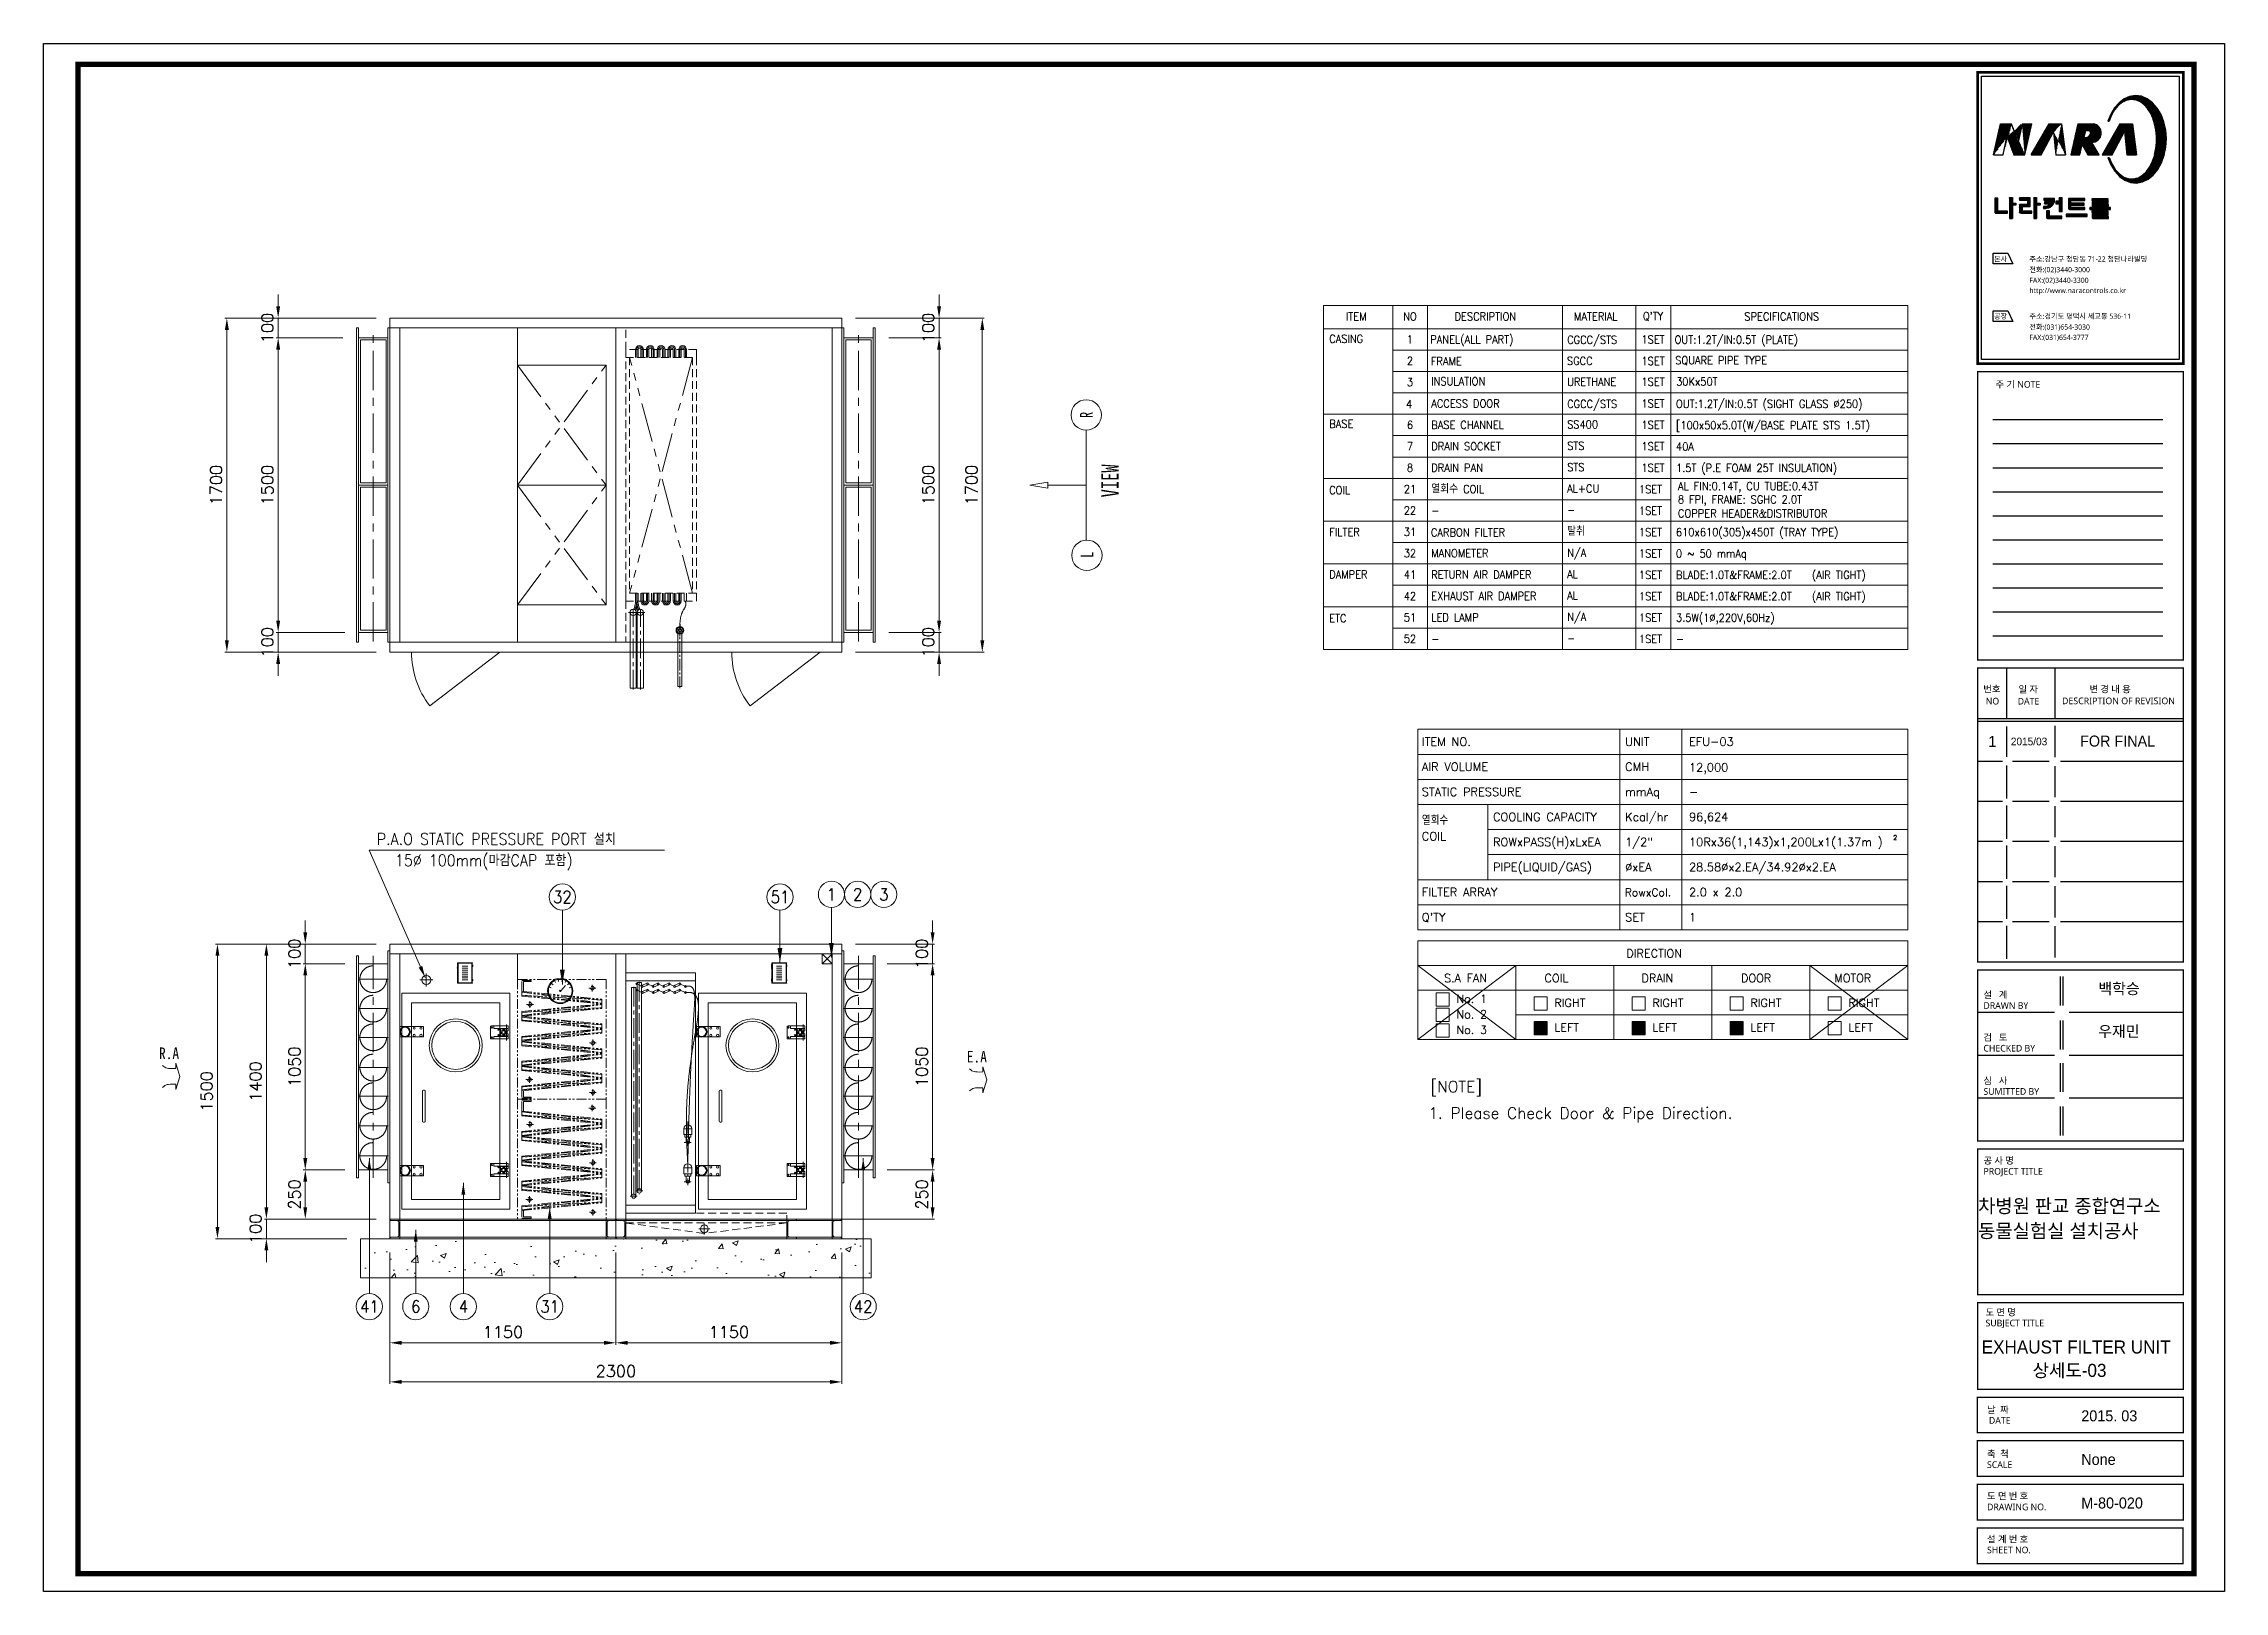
# Model space of a CAD drawing. Extents: x 437 to 11537, y -241 to 7638.
import ezdxf
from ezdxf.enums import TextEntityAlignment as Align

# ---------------------------------------------------------------- set-up
doc = ezdxf.new("R2010")
doc.units = 0
doc.header["$LTSCALE"] = 80
doc.header["$MEASUREMENT"] = 0
for name, pattern in [('CEN', [26, 20, -2, 2, -2]), ('CENTER', [2, 1.25, -0.25, 0.25, -0.25]), ('CENTER2', [1.125, 0.75, -0.125, 0.125, -0.125]), ('CENTERX2', [4, 2.5, -0.5, 0.5, -0.5]), ('H2', [4, 3, -1]), ('HID', [6, 4, -2]), ('HIDDENX2', [0.75, 0.5, -0.25]), ('PHANTOM', [5, 2.5, -0.5, 0.5, -0.5, 0.5, -0.5]), ('PHANTOM2', [1.25, 0.625, -0.125, 0.125, -0.125, 0.125, -0.125]), ('PHANTOMX2', [5, 2.5, -0.5, 0.5, -0.5, 0.5, -0.5])]:
    doc.linetypes.add(name, pattern=pattern)
doc.layers.get('0').update_dxf_attribs({"linetype": 'CONTINUOUS', "lineweight": 18})
doc.layers.get('DEFPOINTS').update_dxf_attribs({"linetype": 'CONTINUOUS', "lineweight": 18})
for name, color, linetype, lineweight in [('1', 1, 'PHANTOM2', 18), ('2', 2, 'HIDDENX2', 18), ('9', 2, 'H2', 18), ('ACT', 7, 'CONTINUOUS', 18), ('C', 1, 'CENTER', 18), ('CEN', 1, 'CEN', 18), ('DIM', 4, 'CONTINUOUS', 18), ('LIN', 2, 'CONTINUOUS', 18), ('NO', 2, 'CONTINUOUS', 18), ('PHAN', 2, 'PHANTOM', 18), ('S', 3, 'CONTINUOUS', 18), ('SOL-M-1', 4, 'CONTINUOUS', 18)]:
    doc.layers.add(name, color=color, linetype=linetype, lineweight=lineweight)
doc.layers.add('FORM', color=7, linetype='CONTINUOUS')
doc.styles.add('GHD', font='')
doc.styles.add('GHS', font='romans', dxfattribs={"bigfont": 'ghs'})
doc.styles.add('GSC', font='romans.shx', dxfattribs={"width": 0.8, "height": 4, "bigfont": 'ghs.shx'})
doc.styles.add('ITALICT', font='TXT', dxfattribs={"width": 0.95, "height": 3})
doc.styles.add('ROMAND', font='TXT', dxfattribs={"height": 2.6})
doc.styles.get("Standard").update_dxf_attribs({"font": 'txt.shx', "bigfont": '2hs.shx'})
doc.styles.add('STYLE1', font='malgun.ttf', dxfattribs={"height": 2.5})
doc.styles.get('GHD').set_extended_font_data('Dotum')
doc.dimstyles.get("Standard").update_dxf_attribs({"dimscale": 0, "dimtxt": 60, "dimasz": 60, "dimexe": 10, "dimexo": 70, "dimgap": 25, "dimtad": 1, "dimdec": 0, "dimlfac": -1, "dimzin": 0, "dimdsep": 46, "dimtxsty": 'Standard', "dimcen": 0, "dimclrd": 1, "dimclre": 1, "dimadec": 0, "dimazin": 0, "dimtfac": 1, "dimtdec": 0, "dimtix": 1, "dimtmove": 1, "dimatfit": 2, "dimfxl": 0, "dimtolj": 1, "dimtzin": 0, "dimlwd": 5, "dimlwe": 5, "dimarcsym": 0})
pattern_1 = [(45, (-11.3759, -7.50065), (-0.171711214, 0.171711214), [])]

msp = doc.modelspace()

# ---------------------------------------------------------------- texts
at = {"style": 'ROMAND', "width": 0.7}
for s, p in [('R', (5777, 5732)), ('L', (5780.4, 5020.6))]:
    msp.add_text(s, height=64.9, rotation=90, dxfattribs=at).set_placement(p)
msp.add_text('VIEW', height=88.14, rotation=90, dxfattribs=at).set_placement((5908.3, 5411.6), align=Align.CENTER)
at = {"linetype": 'Continuous', "style": 'GHS'}
for s, height, p in [('ITEM NO.', 42.54, (7451.9, 4062.6)), ('UNIT', 42.54, (8486.7, 4062.6)), ('EFU-03', 42.54, (8811.7, 4062.6)), ('AIR VOLUME', 42.54, (7451.9, 3935)), ('CMH', 42.54, (8486.7, 3935)), ('12,000', 42.54, (8811.7, 3931.8)), ('STATIC PRESSURE', 42.539, (7451.9, 3807.4)), ('mmAq', 42.54, (8486.7, 3807.4)), ('-', 42.5, (8811.7, 3807.4)), ('COOLING CAPACITY', 42.539, (7814.1, 3679.8)), ('Kcal/hr', 42.54, (8486.7, 3679.8)), ('96,624', 42.54, (8811.7, 3679.8)), ('COIL', 42.54, (7451.9, 3581.1)), ('ROWxPASS(H)xLxEA', 42.539, (7814.1, 3552.1)), ('1/2"', 42.54, (8486.7, 3552.1)), ('10Rx36(1,143)x1,200Lx1(1.37m )', 42.539, (8811.7, 3552.1)), ('2', 23.8, (9851, 3583.8)), ('PIPE(LIQUID/GAS)', 42.539, (7814.1, 3424.5)), ('%%CxEA', 42.54, (8486.7, 3424.5)), ('28.58%%Cx2.EA/34.92%%Cx2.EA', 42.539, (8811.7, 3424.5)), ('FILTER ARRAY', 42.539, (7451.9, 3296.9)), ('RowxCol.', 40.12, (8485.1, 3296.6)), ('2.0 x 2.0', 42.54, (8811.7, 3296.9)), ("Q'TY", 42.54, (7451.9, 3169.3)), ('SET', 42.54, (8486.7, 3169.3)), ('1', 42.5, (8811.7, 3169.3)), ('DIRECTION', 41.87, (8492.9, 2985.4)), ('S.A FAN', 41.87, (7565.1, 2859.8)), ('COIL', 41.87, (8076.5, 2859.8)), ('DRAIN', 41.87, (8570.5, 2859.8)), ('DOOR', 41.87, (9076.5, 2859.8)), ('MOTOR', 41.87, (9551.2, 2859.8)), ('No. 1', 41.87, (7627.6, 2754.2)), ('RIGHT', 41.87, (8126.4, 2733.6)), ('RIGHT', 41.87, (8625.2, 2733.6)), ('RIGHT', 41.87, (9124, 2733.6)), ('RIGHT', 41.87, (9622.8, 2733.6)), ('No. 2', 41.87, (7627.6, 2675.3)), ('No. 3', 41.87, (7627.6, 2596)), ('LEFT', 41.87, (8126.4, 2608)), ('LEFT', 41.87, (8625.2, 2608)), ('LEFT', 41.87, (9124, 2608)), ('LEFT', 41.87, (9622.8, 2608))]:
    msp.add_text(s, height=height, dxfattribs=at).set_placement(p)
at = {"linetype": 'Continuous', "style": 'GHS', "width": 0.85}
msp.add_text('열회수', height=42.54, dxfattribs=at).set_placement((7451.9, 3661.6))
at = {"style": 'GSC', "width": 0.9}
for s, height, p in [('1', 61.4, (4447.2, 3306.8)), ('2', 61.4, (4580.4, 3306.8)), ('3', 61.4, (4713.6, 3306.8)), ('32', 61.37, (3077.5, 3293.4)), ('51', 61.37, (4185.2, 3293.4)), ('41', 61.37, (2095.1, 1208.2)), ('6', 61.4, (2331.3, 1208.2)), ('4', 61.4, (2573.5, 1208.2)), ('31', 61.37, (3013, 1208.2)), ('42', 61.37, (4608.7, 1208.2))]:
    msp.add_text(s, height=height, dxfattribs=at).set_placement(p, align=Align.MIDDLE)
at = {"layer": 'DIM', "style": 'GSC', "width": 0.9}
for s, height, p in [('ITEM', 40.83, (7118.2, 6248.4)), ('NO', 40.83, (7391.5, 6248.4)), ('DESCRIPTION', 40.827, (7775.2, 6248.4)), ('MATERIAL', 40.83, (8337.6, 6248.4)), ("Q'TY", 40.83, (8628.8, 6248.4)), ('SPECIFICATIONS', 40.827, (9283.8, 6248.4)), ('1', 40.8, (7391.5, 6131.9)), ('1SET', 40.83, (8628.8, 6131.5)), ('2', 40.8, (7391.5, 6023.1)), ('1SET', 40.83, (8629.1, 6021.9)), ('3', 40.8, (7391.5, 5914.2)), ('1SET', 40.83, (8628.9, 5916.2)), ('4', 40.8, (7387.5, 5802.8)), ('1SET', 40.83, (8628.8, 5805.3)), ('6', 40.8, (7391.5, 5696.4)), ('1SET', 40.83, (8628.8, 5696.4)), ('7', 40.8, (7391.5, 5587.6)), ('1SET', 40.83, (8628.8, 5587.6)), ('8', 40.8, (7391.5, 5478.7)), ('1SET', 40.83, (8628.8, 5478.7)), ('21', 40.83, (7391.5, 5369.8)), ('22', 40.83, (7391.5, 5260.9)), ('31', 40.83, (7391.5, 5152.1)), ('32', 40.83, (7391.5, 5043.2)), ('41', 40.83, (7391.5, 4934.3)), ('42', 40.83, (7391.5, 4825.5)), ('51', 40.83, (7391.5, 4716.6)), ('52', 40.83, (7391.5, 4607.7))]:
    msp.add_text(s, height=height, dxfattribs=at).set_placement(p, align=Align.MIDDLE)
for s, height, p in [('CASING', 40.83, (6980.5, 6114.3)), ('PANEL(ALL PART)', 40.827, (7494.8, 6111.6)), ('CGCC/STS', 40.83, (8191.5, 6109.3)), ('OUT:1.2T/IN:0.5T (PLATE)', 40.827, (8738.5, 6110.1)), ('FRAME', 40.83, (7497.9, 6000.4)), ('SGCC', 40.83, (8190.6, 6001.8)), ('SQUARE PIPE TYPE', 40.827, (8741.7, 6005)), ('INSULATION', 40.83, (7499.3, 5898)), ('URETHANE', 40.83, (8191.4, 5895.5)), ('30Kx50T', 40.83, (8746.4, 5896.6)), ('ACCESS DOOR', 40.827, (7500, 5785)), ('CGCC/STS', 40.83, (8191.5, 5782.7)), ('OUT:1.2T/IN:0.5T (SIGHT GLASS %%C250)', 40.827, (8745.5, 5783.5)), ('BASE', 40.83, (6980.5, 5681.4)), ('BASE CHANNEL', 40.827, (7500, 5676.1)), ('SS400', 40.83, (8191.5, 5678.5)), ('[100x50x5.0T(W/BASE PLATE STS 1.5T)', 40.827, (8745.5, 5674.6)), ('DRAIN SOCKET', 40.827, (7500, 5567.3)), ('STS', 40.83, (8191.5, 5569.6)), ('40A', 40.83, (8745.5, 5565.8)), ('DRAIN PAN', 40.83, (7500, 5458.4)), ('STS', 40.83, (8191.5, 5460.8)), ('1.5T (P.E FOAM 25T INSULATION)', 40.827, (8745.5, 5456.9)), ('COIL', 40.83, (6980.5, 5344.1)), ('열회수 COIL', 40.83, (7500, 5349.5)), ('AL+CU', 40.83, (8191.5, 5351.9)), ('1SET', 40.83, (8556.8, 5348.5)), ('AL FIN:0.14T, CU TUBE:0.43T', 40.827, (8755.6, 5364.5)), ('8 FPI, FRAME: SGHC 2.0T', 40.827, (8755.6, 5297)), ('-', 40.8, (7500, 5240.7)), ('-', 40.8, (8191.5, 5243)), ('1SET', 40.83, (8556.8, 5239.6)), ('COPPER HEADER&DISTRIBUTOR', 40.827, (8755.6, 5225.7)), ('FILTER', 40.83, (6980.5, 5130.8)), ('CARBON FILTER', 40.827, (7498.2, 5128.4)), ('탈취', 40.83, (8191.5, 5134.1)), ('1SET', 40.83, (8556.8, 5130.8)), ('610x610(305)x450T (TRAY TYPE)', 40.827, (8745.5, 5130.3)), ('MANOMETER', 40.83, (7500, 5022.9)), ('N/A', 40.83, (8191.5, 5025.3)), ('1SET', 40.83, (8556.8, 5021.9)), ('0 ~ 50 mmAq', 40.827, (8745.5, 5021.4)), ('DAMPER', 40.83, (6980.5, 4915.4)), ('RETURN AIR DAMPER', 40.827, (7500, 4914)), ('AL', 40.83, (8191.5, 4916.4)), ('1SET', 40.83, (8556.8, 4913)), ('BLADE:1.0T&FRAME:2.0T', 40.827, (8745.5, 4912.5)), ('(AIR TIGHT)', 40.827, (9437.5, 4912.5)), ('EXHAUST AIR DAMPER', 40.827, (7500, 4805.2)), ('AL', 40.83, (8191.5, 4807.5)), ('1SET', 40.83, (8556.8, 4804.1)), ('BLADE:1.0T&FRAME:2.0T', 40.827, (8745.5, 4803.7)), ('(AIR TIGHT)', 40.827, (9437.5, 4803.7)), ('ETC', 40.83, (6980.5, 4692.2)), ('LED LAMP', 40.83, (7500, 4696.3)), ('N/A', 40.83, (8191.5, 4698.7)), ('1SET', 40.83, (8556.8, 4695.3)), ('3.5W(1%%C,220V,60Hz)', 40.827, (8745.5, 4694.8)), ('-', 40.8, (7500, 4587.4)), ('-', 40.8, (8191.5, 4589.8)), ('1SET', 40.83, (8556.8, 4586.4)), ('-', 40.8, (8745.5, 4585.9)), ('P.A.O STATIC PRESSURE PORT 설치', 58.791, (2133.2, 3558.8)), ('15%%C 100mm(마감CAP 포함)', 58.791, (2225.8, 3450.4))]:
    msp.add_text(s, height=height, dxfattribs=at).set_placement(p)
at = {"layer": 'DIM', "color": 4, "linetype": 'ByBlock', "style": 'ITALICT', "width": 0.85}
for s, p in [('R.A', (1075.6, 2497.9)), ('E.A', (5187, 2480.5))]:
    msp.add_text(s, height=59.15, dxfattribs=at).set_placement(p, align=Align.MIDDLE_CENTER)
at = {"layer": 'DIM', "style": 'GHS'}
for s, height, p in [('[NOTE]', 57.29, (7495.8, 2299.4)), ('1. Please Check Door & Pipe Direction.', 57.289, (7485.4, 2164.8))]:
    msp.add_text(s, height=height, dxfattribs=at).set_placement(p)

# ---------------------------------------------------------------- blocks, each defined once
blk = doc.blocks.new('*D2')
at = {"color": 1, "linetype": 'Continuous', "lineweight": 5}
for p, q in [((1571, 1714), (1571, 1774)), ((2130, 1654), (1561, 1654)), ((1980, 1554), (1561, 1554)), ((1571, 1554), (1571, 1654)), ((1571, 1494), (1571, 1434))]:
    blk.add_line(p, q, dxfattribs=at)
at = {"color": 1, "linetype": 'Continuous'}
for points in [[(1561, 1714), (1581, 1714), (1571, 1654)], [(1561, 1494), (1581, 1494), (1571, 1554)]]:
    blk.add_solid(points, dxfattribs=at)
at = {"layer": 'DEFPOINTS', "color": 0, "linetype": 'Continuous'}
for p in [(1571, 1654), (2050, 1554), (2200, 1654)]:
    blk.add_point(p, dxfattribs=at)
at = {"color": 0, "linetype": 'Continuous', "insert": (1516, 1604), "char_height": 60, "attachment_point": 5, "rotation": 90}
blk.add_mtext('\\A1;100', dxfattribs=at)
blk = doc.blocks.new('*D3')
at = {"color": 1, "linetype": 'Continuous', "lineweight": 5}
for p, q in [((2130, 3054), (1561, 3054)), ((1571, 1714), (1571, 2994)), ((2130, 1654), (1561, 1654))]:
    blk.add_line(p, q, dxfattribs=at)
at = {"color": 1, "linetype": 'Continuous'}
for points in [[(1561, 2994), (1581, 2994), (1571, 3054)], [(1561, 1714), (1581, 1714), (1571, 1654)]]:
    blk.add_solid(points, dxfattribs=at)
at = {"layer": 'DEFPOINTS', "color": 0, "linetype": 'Continuous'}
for p in [(1571, 3054), (2200, 3054), (2200, 1654)]:
    blk.add_point(p, dxfattribs=at)
at = {"color": 0, "linetype": 'Continuous', "insert": (1516, 2354), "char_height": 60, "attachment_point": 5, "rotation": 90}
blk.add_mtext('\\A1;1400', dxfattribs=at)
blk = doc.blocks.new('*D4')
at = {"color": 1, "linetype": 'Continuous', "lineweight": 5}
for p, q in [((1631, 6300), (1631, 6360)), ((2130, 6240), (1621, 6240)), ((1631, 6240), (1631, 6140)), ((1960, 6140), (1621, 6140)), ((1631, 6080), (1631, 6020))]:
    blk.add_line(p, q, dxfattribs=at)
at = {"color": 1, "linetype": 'Continuous'}
for points in [[(1621, 6300), (1641, 6300), (1631, 6240)], [(1621, 6080), (1641, 6080), (1631, 6140)]]:
    blk.add_solid(points, dxfattribs=at)
at = {"layer": 'DEFPOINTS', "color": 0, "linetype": 'Continuous'}
for p in [(2200, 6240), (1631, 6140), (2030, 6140)]:
    blk.add_point(p, dxfattribs=at)
at = {"color": 0, "linetype": 'Continuous', "insert": (1576, 6190), "char_height": 60, "attachment_point": 5, "rotation": 90}
blk.add_mtext('\\A1;100', dxfattribs=at)
blk = doc.blocks.new('*D5')
at = {"color": 1, "linetype": 'Continuous', "lineweight": 5}
for p, q in [((1960, 6140), (1621, 6140)), ((1631, 6080), (1631, 4700)), ((1970, 4640), (1621, 4640))]:
    blk.add_line(p, q, dxfattribs=at)
at = {"color": 1, "linetype": 'Continuous'}
for points in [[(1621, 6080), (1641, 6080), (1631, 6140)], [(1621, 4700), (1641, 4700), (1631, 4640)]]:
    blk.add_solid(points, dxfattribs=at)
at = {"layer": 'DEFPOINTS', "color": 0, "linetype": 'Continuous'}
for p in [(2030, 6140), (1631, 4640), (2040, 4640)]:
    blk.add_point(p, dxfattribs=at)
at = {"color": 0, "linetype": 'Continuous', "insert": (1576, 5390), "char_height": 60, "attachment_point": 5, "rotation": 90}
blk.add_mtext('\\A1;1500', dxfattribs=at)
blk = doc.blocks.new('*D6')
at = {"color": 1, "linetype": 'Continuous', "lineweight": 5}
for p, q in [((1631, 4700), (1631, 4760)), ((1970, 4640), (1621, 4640)), ((1631, 4640), (1631, 4540)), ((2130, 4540), (1621, 4540)), ((1631, 4480), (1631, 4420))]:
    blk.add_line(p, q, dxfattribs=at)
at = {"color": 1, "linetype": 'Continuous'}
for points in [[(1621, 4700), (1641, 4700), (1631, 4640)], [(1621, 4480), (1641, 4480), (1631, 4540)]]:
    blk.add_solid(points, dxfattribs=at)
at = {"layer": 'DEFPOINTS', "color": 0, "linetype": 'Continuous'}
for p in [(2040, 4640), (1631, 4540), (2200, 4540)]:
    blk.add_point(p, dxfattribs=at)
at = {"color": 0, "linetype": 'Continuous', "insert": (1576, 4590), "char_height": 60, "attachment_point": 5, "rotation": 90}
blk.add_mtext('\\A1;100', dxfattribs=at)
blk = doc.blocks.new('*D7')
at = {"color": 1, "linetype": 'Continuous', "lineweight": 5}
for p, q in [((2130, 6240), (1360, 6240)), ((1370, 6180), (1370, 4600)), ((2130, 4540), (1360, 4540))]:
    blk.add_line(p, q, dxfattribs=at)
at = {"color": 1, "linetype": 'Continuous'}
for points in [[(1360, 6180), (1380, 6180), (1370, 6240)], [(1360, 4600), (1380, 4600), (1370, 4540)]]:
    blk.add_solid(points, dxfattribs=at)
at = {"layer": 'DEFPOINTS', "color": 0, "linetype": 'Continuous'}
for p in [(2200, 6240), (1370, 4540), (2200, 4540)]:
    blk.add_point(p, dxfattribs=at)
at = {"color": 0, "linetype": 'Continuous', "insert": (1315, 5390), "char_height": 60, "attachment_point": 5, "rotation": 90}
blk.add_mtext('\\A1;1700', dxfattribs=at)
blk = doc.blocks.new('*D8')
at = {"color": 1, "linetype": 'Continuous', "lineweight": 5}
for p, q in [((2200, 1484), (2200, 815)), ((4500, 1484), (4500, 815)), ((2260, 825), (4440, 825))]:
    blk.add_line(p, q, dxfattribs=at)
at = {"color": 1, "linetype": 'Continuous'}
for points in [[(2260, 835), (2260, 815), (2200, 825)], [(4440, 835), (4440, 815), (4500, 825)]]:
    blk.add_solid(points, dxfattribs=at)
at = {"layer": 'DEFPOINTS', "color": 0, "linetype": 'Continuous'}
for p in [(2200, 1554), (4500, 1554), (4500, 825)]:
    blk.add_point(p, dxfattribs=at)
at = {"color": 0, "linetype": 'Continuous', "insert": (3350, 880), "char_height": 60, "attachment_point": 5}
blk.add_mtext('\\A1;2300', dxfattribs=at)
blk = doc.blocks.new('*D9')
at = {"color": 1, "linetype": 'Continuous', "lineweight": 5}
for p, q in [((2130, 3054), (1312, 3054)), ((1322, 1614), (1322, 2994)), ((1980, 1554), (1312, 1554))]:
    blk.add_line(p, q, dxfattribs=at)
at = {"color": 1, "linetype": 'Continuous'}
for points in [[(1312, 2994), (1332, 2994), (1322, 3054)], [(1312, 1614), (1332, 1614), (1322, 1554)]]:
    blk.add_solid(points, dxfattribs=at)
at = {"layer": 'DEFPOINTS', "color": 0, "linetype": 'Continuous'}
for p in [(1322, 3054), (2200, 3054), (2050, 1554)]:
    blk.add_point(p, dxfattribs=at)
at = {"color": 0, "linetype": 'Continuous', "insert": (1267, 2304), "char_height": 60, "attachment_point": 5, "rotation": 90}
blk.add_mtext('\\A1;1500', dxfattribs=at)
blk = doc.blocks.new('CHEMICAL')
at = {"layer": '1', "color": 0}
for p, q in [((-450, 610), (-450, 0)), ((-450, 610), (0, 610)), ((-398, 565), (-362, 565)), ((-380, 582), (-380, 549)), ((-68, 599), (-68, 605)), ((-22, 605), (-68, 605)), ((-29, 599), (-68, 599)), ((-29, 549), (-29, 599)), ((-22, 549), (-22, 605)), ((0, 610), (0, 0)), ((-22, 549), (-428, 509)), ((-22, 545), (-428, 489)), ((-22, 545), (-428, 505)), ((-428, 505), (-22, 529)), ((-22, 529), (-428, 489)), ((-22, 525), (-428, 485)), ((-428, 509), (-428, 485)), ((-22, 446), (-428, 485)), ((-428, 462), (-428, 485)), ((-22, 442), (-428, 482)), ((-22, 426), (-428, 482)), ((-22, 426), (-428, 466)), ((-428, 466), (-22, 442)), ((-22, 422), (-428, 462)), ((-80, 482), (-45, 482)), ((-62, 499), (-62, 466)), ((-22, 549), (-22, 525)), ((-22, 422), (-22, 446)), ((-22, 422), (-428, 383)), ((-22, 418), (-428, 363)), ((-22, 418), (-428, 379)), ((-428, 379), (-22, 402)), ((-22, 402), (-428, 363)), ((-22, 399), (-428, 359)), ((-428, 383), (-428, 359)), ((-22, 320), (-428, 359)), ((-428, 336), (-428, 359)), ((-22, 316), (-428, 355)), ((-22, 300), (-428, 355)), ((-22, 300), (-428, 339)), ((-428, 339), (-22, 316)), ((-22, 296), (-428, 336)), ((-22, 422), (-22, 399)), ((-22, 296), (-428, 256)), ((-22, 292), (-428, 252)), ((-22, 292), (-428, 237)), ((-22, 276), (-428, 237)), ((-428, 252), (-22, 276)), ((-22, 272), (-428, 233)), ((-428, 256), (-428, 233)), ((-428, 209), (-428, 233)), ((-22, 193), (-428, 233)), ((-22, 174), (-428, 229)), ((-22, 189), (-428, 229)), ((-400, 287), (-365, 287)), ((-382, 304), (-382, 270)), ((-22, 296), (-22, 320)), ((-22, 296), (-22, 272)), ((-428, 213), (-22, 189)), ((-22, 174), (-428, 213)), ((-22, 170), (-428, 209)), ((-22, 170), (-428, 130)), ((-22, 166), (-428, 126)), ((-22, 166), (-428, 110)), ((-22, 150), (-428, 110)), ((-428, 126), (-22, 150)), ((-22, 146), (-428, 107)), ((-428, 130), (-428, 107)), ((-60, 116), (-60, 83)), ((-22, 170), (-22, 193)), ((-22, 170), (-22, 146)), ((-450, 0), (0, 0)), ((-428, 83), (-428, 107)), ((-22, 67), (-428, 107)), ((-22, 47), (-428, 103)), ((-22, 63), (-428, 103)), ((-428, 87), (-22, 63)), ((-22, 47), (-428, 87)), ((-22, 43), (-428, 83)), ((-400, 35), (-365, 35)), ((-382, 51), (-382, 18)), ((-78, 100), (-42, 100)), ((-68, 11), (-68, 5)), ((-29, 11), (-68, 11)), ((-22, 5), (-68, 5)), ((-29, 44), (-29, 11)), ((-22, 43), (-22, 67)), ((-22, 61), (-22, 5))]:
    blk.add_line(p, q, dxfattribs=at)
for centre in [(-380, 566), (-63, 483), (-383, 287), (-383, 35), (-60, 100)]:
    blk.add_circle(centre, 9.23, dxfattribs=at)
at = {"layer": 'DEFPOINTS', "color": 0, "linetype": 'ByBlock'}
for p in [(-450, 610), (0, 610)]:
    blk.add_point(p, dxfattribs=at)
blk = doc.blocks.new('A$C25B1713D')
for p, q in [((48, 162), (56, 148)), ((75, 172), (78, 156)), ((104, 172), (101, 156)), ((131, 162), (123, 148)), ((11, 118), (26, 112)), ((25, 143), (38, 133)), ((93, 91), (126, 128)), ((153, 143), (141, 133)), ((168, 118), (153, 112))]:
    blk.add_line(p, q)
for radius in [89.3, 83.5, 4.57]:
    blk.add_circle((89, 89), radius)
blk = doc.blocks.new('*D11')
at = {"color": 1, "linetype": 'Continuous', "lineweight": 5}
for p, q in [((1769, 3114), (1769, 3174)), ((2130, 3054), (1759, 3054)), ((1769, 3054), (1769, 2954)), ((1970, 2954), (1759, 2954)), ((1769, 2894), (1769, 2834))]:
    blk.add_line(p, q, dxfattribs=at)
at = {"color": 1, "linetype": 'Continuous'}
for points in [[(1759, 3114), (1779, 3114), (1769, 3054)], [(1759, 2894), (1779, 2894), (1769, 2954)]]:
    blk.add_solid(points, dxfattribs=at)
at = {"layer": 'DEFPOINTS', "color": 0, "linetype": 'Continuous'}
for p in [(2200, 3054), (1769, 2954), (2040, 2954)]:
    blk.add_point(p, dxfattribs=at)
at = {"color": 0, "linetype": 'Continuous', "insert": (1714, 3004), "char_height": 60, "attachment_point": 5, "rotation": 90}
blk.add_mtext('\\A1;100', dxfattribs=at)
blk = doc.blocks.new('*D12')
at = {"color": 1, "linetype": 'Continuous', "lineweight": 5}
for p, q in [((1970, 2954), (1759, 2954)), ((1769, 2894), (1769, 1964)), ((1970, 1904), (1759, 1904))]:
    blk.add_line(p, q, dxfattribs=at)
at = {"color": 1, "linetype": 'Continuous'}
for points in [[(1759, 2894), (1779, 2894), (1769, 2954)], [(1759, 1964), (1779, 1964), (1769, 1904)]]:
    blk.add_solid(points, dxfattribs=at)
at = {"layer": 'DEFPOINTS', "color": 0, "linetype": 'Continuous'}
for p in [(2040, 2954), (1769, 1904), (2040, 1904)]:
    blk.add_point(p, dxfattribs=at)
at = {"color": 0, "linetype": 'Continuous', "insert": (1714, 2429), "char_height": 60, "attachment_point": 5, "rotation": 90}
blk.add_mtext('\\A1;1050', dxfattribs=at)
blk = doc.blocks.new('*D13')
at = {"color": 1, "linetype": 'Continuous', "lineweight": 5}
for p, q in [((1970, 1904), (1759, 1904)), ((1769, 1714), (1769, 1844)), ((2130, 1654), (1759, 1654))]:
    blk.add_line(p, q, dxfattribs=at)
at = {"color": 1, "linetype": 'Continuous'}
for points in [[(1759, 1844), (1779, 1844), (1769, 1904)], [(1759, 1714), (1779, 1714), (1769, 1654)]]:
    blk.add_solid(points, dxfattribs=at)
at = {"layer": 'DEFPOINTS', "color": 0, "linetype": 'Continuous'}
for p in [(1769, 1904), (2040, 1904), (2200, 1654)]:
    blk.add_point(p, dxfattribs=at)
at = {"color": 0, "linetype": 'Continuous', "insert": (1714, 1779), "char_height": 60, "attachment_point": 5, "rotation": 90}
blk.add_mtext('\\A1;250', dxfattribs=at)
blk = doc.blocks.new('*D14')
at = {"color": 1, "linetype": 'Continuous', "lineweight": 5}
for p, q in [((4962, 3114), (4962, 3174)), ((4570, 3054), (4972, 3054)), ((4962, 3054), (4962, 2954)), ((4730, 2954), (4972, 2954)), ((4962, 2894), (4962, 2834))]:
    blk.add_line(p, q, dxfattribs=at)
at = {"color": 1, "linetype": 'Continuous'}
for points in [[(4952, 3114), (4972, 3114), (4962, 3054)], [(4952, 2894), (4972, 2894), (4962, 2954)]]:
    blk.add_solid(points, dxfattribs=at)
at = {"layer": 'DEFPOINTS', "color": 0, "linetype": 'Continuous'}
for p in [(4500, 3054), (4660, 2954), (4962, 2954)]:
    blk.add_point(p, dxfattribs=at)
at = {"color": 0, "linetype": 'Continuous', "insert": (4907, 3004), "char_height": 60, "attachment_point": 5, "rotation": 90}
blk.add_mtext('\\A1;100', dxfattribs=at)
blk = doc.blocks.new('*D15')
at = {"color": 1, "linetype": 'Continuous', "lineweight": 5}
for p, q in [((4730, 2954), (4972, 2954)), ((4962, 2894), (4962, 1964)), ((4730, 1904), (4972, 1904))]:
    blk.add_line(p, q, dxfattribs=at)
at = {"color": 1, "linetype": 'Continuous'}
for points in [[(4952, 2894), (4972, 2894), (4962, 2954)], [(4952, 1964), (4972, 1964), (4962, 1904)]]:
    blk.add_solid(points, dxfattribs=at)
at = {"layer": 'DEFPOINTS', "color": 0, "linetype": 'Continuous'}
for p in [(4660, 2954), (4660, 1904), (4962, 1904)]:
    blk.add_point(p, dxfattribs=at)
at = {"color": 0, "linetype": 'Continuous', "insert": (4907, 2429), "char_height": 60, "attachment_point": 5, "rotation": 90}
blk.add_mtext('\\A1;1050', dxfattribs=at)
blk = doc.blocks.new('*D16')
at = {"color": 1, "linetype": 'Continuous', "lineweight": 5}
for p, q in [((4730, 1904), (4972, 1904)), ((4962, 1714), (4962, 1844)), ((3420, 1654), (4972, 1654))]:
    blk.add_line(p, q, dxfattribs=at)
at = {"color": 1, "linetype": 'Continuous'}
for points in [[(4952, 1844), (4972, 1844), (4962, 1904)], [(4952, 1714), (4972, 1714), (4962, 1654)]]:
    blk.add_solid(points, dxfattribs=at)
at = {"layer": 'DEFPOINTS', "color": 0, "linetype": 'Continuous'}
for p in [(4660, 1904), (4962, 1904), (3350, 1654)]:
    blk.add_point(p, dxfattribs=at)
at = {"color": 0, "linetype": 'Continuous', "insert": (4907, 1779), "char_height": 60, "attachment_point": 5, "rotation": 90}
blk.add_mtext('\\A1;250', dxfattribs=at)
blk = doc.blocks.new('경첩')
at = {"layer": 'PHAN'}
blk.add_line((0, -41), (0, 41), dxfattribs=at)
at = {"layer": 'SOL-M-1'}
for p, q in [((-33, 20), (8, 20)), ((-33, -20), (-33, 20)), ((8, 19), (-31, 19)), ((-31, 19), (-31, -18)), ((-31, 8), (8, 8)), ((-18, 8), (-18, 19)), ((-9, -18), (-9, 19)), ((-4, -7), (-4, 8)), ((4, -7), (4, 8)), ((8, 8), (8, 19)), ((8, -20), (-33, -20)), ((8, -7), (-31, -7)), ((-31, -18), (8, -18)), ((-18, -18), (-18, -7)), ((8, -7), (4, -7)), ((8, -18), (8, -7))]:
    blk.add_line(p, q, dxfattribs=at)
blk.add_lwpolyline([(8, -20), (8, -33), (-77, -33, -0.414214), (-82, -27), (-82, 28, -0.414214), (-77, 33), (8, 33), (8, 20)], format="xyb", dxfattribs=at)
for points in [[(8, 33), (8, 20), (-65, 20), (-65, 33)], [(8, -33), (8, -20), (-65, -20), (-65, -33)]]:
    blk.add_lwpolyline(points, close=True, dxfattribs=at)
for centre in [(-74, 25), (-41, 14), (-24, 0), (-13, 13), (-74, -25), (-41, -14), (-13, -13)]:
    blk.add_circle(centre, 2.75, dxfattribs=at)
blk = doc.blocks.new('450Wx1000H(SightGlass)')
at = {"layer": 'S', "lineweight": 15}
for p, q in [((10, 1100), (10, 0)), ((560, 1100), (10, 1100)), ((60, 1050), (60, 50)), ((510, 1050), (60, 1050)), ((510, 50), (510, 1050)), ((560, 0), (560, 1100)), ((115, 449), (115, 601)), ((120, 606), (125, 606)), ((130, 449), (130, 601)), ((120, 444), (125, 444)), ((10, 0), (560, 0)), ((60, 50), (510, 50))]:
    blk.add_line(p, q, dxfattribs=at)
for points in [[(0, 930), (120, 930), (120, 877), (0, 877)], [(0, 170), (120, 170), (120, 223), (0, 223)]]:
    blk.add_lwpolyline(points, close=True, dxfattribs=at)
for centre, radius in [((27, 903), 26.8), ((27, 903), 23.3), ((73, 922), 5.52), ((73, 885), 5.52), ((108, 922), 5.52), ((108, 885), 5.52), ((285, 834), 135), ((285, 834), 122), ((27, 197), 26.8), ((27, 197), 23.3), ((73, 215), 5.52), ((73, 178), 5.52), ((108, 215), 5.52), ((108, 178), 5.52)]:
    blk.add_circle(centre, radius, dxfattribs=at)
for centre, start, end in [((120, 601), 90, 180), ((125, 601), 0, 90), ((120, 449), 180, 270), ((125, 449), 270, 0)]:
    blk.add_arc(centre, 5, start, end, dxfattribs=at)
at = {"lineweight": 15}
blk.add_blockref('경첩', (543, 900), dxfattribs=at)
at = {"lineweight": 15, "xscale": -1, "rotation": 180}
blk.add_blockref('경첩', (543, 200), dxfattribs=at)
blk = doc.blocks.new('LED LAMP')
at = {"lineweight": 0}
for p, q in [((-39, 92), (-39, 94)), ((-39, 94), (-38, 94)), ((-39, 92), (-39, 85)), ((-39, 92), (-37, 92)), ((-39, 85), (-39, 82)), ((-39, 85), (-37, 85)), ((-39, 82), (-38, 82)), ((-39, 19), (-39, 21)), ((-39, 21), (-38, 21)), ((-39, 19), (-37, 19)), ((-39, 19), (-39, 11)), ((-39, 11), (-39, 9)), ((-39, 11), (-37, 11)), ((-39, 9), (-38, 9)), ((-38, 94), (-38, 102)), ((-38, 92), (-38, 85)), ((-38, 92), (-38, 85)), ((-38, 81), (-38, 82)), ((-38, 74), (-38, 21)), ((-38, 11), (-38, 19)), ((-38, 11), (-38, 19)), ((-38, 9), (-38, 1)), ((-37, 102), (-37, 2)), ((-37, 85), (-37, 92)), ((-37, 19), (-37, 11)), ((36, 104), (-36, 104)), ((35, 103), (-35, 103)), ((-35, 101), (-35, 2)), ((-35, 101), (-35, 2)), ((-35, 0), (35, 0)), ((34, 102), (-34, 102)), ((34, 102), (-34, 102)), ((-34, 2), (34, 2)), ((-34, 1), (34, 1)), ((35, 81), (35, 101)), ((35, 81), (35, 101)), ((35, 81), (35, 2)), ((35, 81), (35, 2)), ((37, 102), (37, 1)), ((37, 81), (37, 102)), ((37, 92), (39, 92)), ((37, 85), (39, 85)), ((37, 81), (37, 2)), ((37, 18), (39, 18)), ((37, 11), (39, 11)), ((38, 92), (38, 85)), ((38, 92), (38, 85)), ((38, 11), (38, 18)), ((38, 11), (38, 18)), ((39, 92), (39, 85)), ((39, 12), (39, 18)), ((-36, -1), (36, -1))]:
    blk.add_line(p, q, dxfattribs=at)
at = {"linetype": 'Continuous'}
for p, q in [((-14, 86), (14, 86)), ((-14, 76), (14, 76)), ((-14, 66), (14, 66)), ((-14, 56), (14, 56)), ((-14, 46), (14, 46)), ((-14, 36), (14, 36)), ((-14, 26), (14, 26)), ((-14, 16), (14, 16))]:
    blk.add_line(p, q, dxfattribs=at)
at = {"lineweight": 0}
blk.add_circle((-38, 78), 0.839, dxfattribs=at)
for centre, radius, start, end in [((-38, 78), 1.96, 103.3424, 256.6576), ((-39, 81), 1.68, 283.3424, 0), ((-39, 74), 1.68, 0, 76.6576), ((-36, 102), 1.96, 90, 180), ((-36, 1), 1.96, 180, 270), ((-35, 102), 1.68, 90, 180), ((-35, 2), 1.68, 180, 270), ((-34, 101), 0.559, 90, 180), ((-34, 101), 1.12, 90, 180), ((-34, 2), 1.12, 180, 270), ((-34, 2), 0.559, 180, 270), ((34, 101), 1.12, 0, 90), ((34, 101), 0.559, 0, 90), ((34, 2), 1.12, 270, 0), ((34, 2), 0.559, 270, 0), ((35, 102), 1.68, 0, 90), ((35, 2), 1.68, 270, 0), ((36, 102), 1.96, 0, 90), ((36, 1), 1.96, 270, 0), ((39, 92), 0.28, 0, 90), ((39, 85), 0.28, 270, 0), ((39, 18), 0.28, 0, 90), ((39, 12), 0.28, 270, 0)]:
    blk.add_arc(centre, radius, start, end, dxfattribs=at)
blk = doc.blocks.new('*D19')
at = {"color": 1, "linetype": 'Continuous', "lineweight": 5}
for p, q in [((4995, 6300), (4995, 6360)), ((4570, 6240), (5005, 6240)), ((4995, 6240), (4995, 6140)), ((4740, 6140), (5005, 6140)), ((4995, 6080), (4995, 6020))]:
    blk.add_line(p, q, dxfattribs=at)
at = {"color": 1, "linetype": 'Continuous'}
for points in [[(4985, 6300), (5005, 6300), (4995, 6240)], [(4985, 6080), (5005, 6080), (4995, 6140)]]:
    blk.add_solid(points, dxfattribs=at)
at = {"layer": 'DEFPOINTS', "color": 0, "linetype": 'Continuous'}
for p in [(4500, 6240), (4670, 6140), (4995, 6140)]:
    blk.add_point(p, dxfattribs=at)
at = {"color": 0, "linetype": 'Continuous', "insert": (4940, 6190), "char_height": 60, "attachment_point": 5, "rotation": 90}
blk.add_mtext('\\A1;100', dxfattribs=at)
blk = doc.blocks.new('*D20')
at = {"color": 1, "linetype": 'Continuous', "lineweight": 5}
for p, q in [((4740, 6140), (5005, 6140)), ((4995, 6080), (4995, 4700)), ((4740, 4640), (5005, 4640))]:
    blk.add_line(p, q, dxfattribs=at)
at = {"color": 1, "linetype": 'Continuous'}
for points in [[(4985, 6080), (5005, 6080), (4995, 6140)], [(4985, 4700), (5005, 4700), (4995, 4640)]]:
    blk.add_solid(points, dxfattribs=at)
at = {"layer": 'DEFPOINTS', "color": 0, "linetype": 'Continuous'}
for p in [(4670, 6140), (4670, 4640), (4995, 4640)]:
    blk.add_point(p, dxfattribs=at)
at = {"color": 0, "linetype": 'Continuous', "insert": (4940, 5390), "char_height": 60, "attachment_point": 5, "rotation": 90}
blk.add_mtext('\\A1;1500', dxfattribs=at)
blk = doc.blocks.new('*D21')
at = {"color": 1, "linetype": 'Continuous', "lineweight": 5}
for p, q in [((4995, 4700), (4995, 4760)), ((4740, 4640), (5005, 4640)), ((4995, 4640), (4995, 4540)), ((4570, 4540), (5005, 4540)), ((4995, 4480), (4995, 4420))]:
    blk.add_line(p, q, dxfattribs=at)
at = {"color": 1, "linetype": 'Continuous'}
for points in [[(4985, 4700), (5005, 4700), (4995, 4640)], [(4985, 4480), (5005, 4480), (4995, 4540)]]:
    blk.add_solid(points, dxfattribs=at)
at = {"layer": 'DEFPOINTS', "color": 0, "linetype": 'Continuous'}
for p in [(4670, 4640), (4500, 4540), (4995, 4540)]:
    blk.add_point(p, dxfattribs=at)
at = {"color": 0, "linetype": 'Continuous', "insert": (4940, 4590), "char_height": 60, "attachment_point": 5, "rotation": 90}
blk.add_mtext('\\A1;100', dxfattribs=at)
blk = doc.blocks.new('*D22')
at = {"color": 1, "linetype": 'Continuous', "lineweight": 5}
for p, q in [((4570, 6240), (5225, 6240)), ((5215, 6180), (5215, 4600)), ((4570, 4540), (5225, 4540))]:
    blk.add_line(p, q, dxfattribs=at)
at = {"color": 1, "linetype": 'Continuous'}
for points in [[(5205, 6180), (5225, 6180), (5215, 6240)], [(5205, 4600), (5225, 4600), (5215, 4540)]]:
    blk.add_solid(points, dxfattribs=at)
at = {"layer": 'DEFPOINTS', "color": 0, "linetype": 'Continuous'}
for p in [(4500, 6240), (4500, 4540), (5215, 4540)]:
    blk.add_point(p, dxfattribs=at)
at = {"color": 0, "linetype": 'Continuous', "insert": (5160, 5390), "char_height": 60, "attachment_point": 5, "rotation": 90}
blk.add_mtext('\\A1;1700', dxfattribs=at)
blk = doc.blocks.new('CONDENSOR-COIL')
at = {"ltscale": 30}
for points in [[(51, 1167, 1), (61, 1167, 1)], [(51, 1135, 1), (61, 1135, 1)], [(299, 1154, 1), (309, 1154, 1)], [(299, 1123, 1), (309, 1123, 1)]]:
    blk.add_hatch(color=2, dxfattribs=at).paths.add_polyline_path(points)
at = {"color": 2, "ltscale": 30}
for p, q in [((52, 1148), (30, 1148)), ((30, 1148), (30, 87)), ((52, 1148), (52, 87)), ((56, 1167), (84, 1154)), ((56, 1135), (84, 1123)), ((80, 1174), (58, 1174)), ((58, 1174), (58, 113)), ((80, 1174), (80, 113)), ((81, 1159), (109, 1171)), ((81, 1127), (109, 1139)), ((114, 1163), (86, 1150)), ((114, 1131), (86, 1119)), ((111, 1167), (139, 1154)), ((111, 1135), (139, 1123)), ((136, 1159), (164, 1171)), ((136, 1127), (164, 1139)), ((169, 1163), (141, 1150)), ((169, 1131), (141, 1119)), ((166, 1167), (194, 1154)), ((166, 1135), (194, 1123)), ((191, 1159), (219, 1171)), ((191, 1127), (219, 1139)), ((224, 1163), (196, 1150)), ((224, 1131), (196, 1119)), ((221, 1167), (249, 1154)), ((221, 1135), (249, 1123)), ((246, 1159), (274, 1171)), ((246, 1127), (274, 1139)), ((279, 1163), (251, 1150)), ((279, 1131), (251, 1119)), ((276, 1167), (304, 1154)), ((276, 1135), (304, 1123)), ((296, 430), (296, 400)), ((336, 430), (296, 430)), ((336, 400), (296, 400)), ((301, 400), (301, 387)), ((331, 387), (301, 387)), ((308, 387), (308, 359)), ((324, 387), (324, 359)), ((331, 400), (331, 387)), ((336, 430), (336, 400)), ((296, 231), (296, 201)), ((336, 231), (296, 231)), ((336, 231), (336, 201)), ((336, 201), (296, 201)), ((301, 201), (301, 188)), ((331, 188), (301, 188)), ((308, 188), (308, 160)), ((324, 188), (324, 160)), ((331, 201), (331, 188))]:
    blk.add_line(p, q, dxfattribs=at)
at = {"linetype": 'Continuous'}
for points in [[(0, 1183), (355, 1183), (355, 1223), (0, 1223)], [(0, 40), (355, 40), (355, 1183), (0, 1183)], [(0, 0), (355, 0), (355, 40), (0, 40)]]:
    blk.add_lwpolyline(points, close=True, dxfattribs=at)
at = {"color": 2, "ltscale": 30}
for centre, radius in [((56, 1167), 4.76), ((56, 1135), 4.76), ((84, 1154), 4.76), ((84, 1123), 4.76), ((111, 1167), 4.76), ((111, 1135), 4.76), ((139, 1154), 4.76), ((139, 1123), 4.76), ((166, 1167), 4.76), ((166, 1135), 4.76), ((194, 1154), 4.76), ((194, 1123), 4.76), ((221, 1167), 4.76), ((221, 1135), 4.76), ((249, 1154), 4.76), ((249, 1123), 4.76), ((276, 1167), 4.76), ((276, 1135), 4.76), ((304, 1154), 4.76), ((304, 1123), 4.76), ((316, 359), 7.94), ((69, 113), 11.1), ((316, 160), 7.94), ((41, 87), 11.1)]:
    blk.add_circle(centre, radius, dxfattribs=at)
for centre in [(316, 430), (316, 231)]:
    blk.add_arc(centre, 20, 0, 180, dxfattribs=at)
at = {"color": 4, "linetype": 'CENTER', "ltscale": 30}
for points in [[(316, 251), (349, 888), (322, 1124), (304, 1123)], [(316, 251), (349, 1043), (322, 1156), (304, 1154)]]:
    blk.add_spline(points, degree=3, dxfattribs=at)
at = {"layer": 'C', "linetype": 'CENTER'}
for p, q in [((41, 1152), (41, 71)), ((69, 1178), (69, 97)), ((334, 359), (298, 359)), ((87, 113), (52, 113)), ((334, 160), (298, 160)), ((59, 87), (23, 87))]:
    blk.add_line(p, q, dxfattribs=at)
at = {"layer": 'C', "linetype": 'CENTER2'}
for p, q in [((316, 466), (316, 342)), ((316, 267), (316, 143))]:
    blk.add_line(p, q, dxfattribs=at)
blk = doc.blocks.new('*D24')
at = {"color": 1, "linetype": 'Continuous', "lineweight": 5}
for p, q in [((3350, 1484), (3350, 1014)), ((4500, 1484), (4500, 1014)), ((4440, 1024), (3410, 1024))]:
    blk.add_line(p, q, dxfattribs=at)
at = {"color": 1, "linetype": 'Continuous'}
for points in [[(3410, 1034), (3410, 1014), (3350, 1024)], [(4440, 1034), (4440, 1014), (4500, 1024)]]:
    blk.add_solid(points, dxfattribs=at)
at = {"layer": 'DEFPOINTS', "color": 0, "linetype": 'Continuous'}
for p in [(3350, 1554), (4500, 1554), (3350, 1024)]:
    blk.add_point(p, dxfattribs=at)
at = {"color": 0, "linetype": 'Continuous', "insert": (3925, 1079), "char_height": 60, "attachment_point": 5}
blk.add_mtext('\\A1;1150', dxfattribs=at)
blk = doc.blocks.new('*D25')
at = {"color": 1, "linetype": 'Continuous', "lineweight": 5}
for p, q in [((2200, 1484), (2200, 1014)), ((3350, 1484), (3350, 1014)), ((2260, 1024), (3290, 1024))]:
    blk.add_line(p, q, dxfattribs=at)
at = {"color": 1, "linetype": 'Continuous'}
for points in [[(2260, 1034), (2260, 1014), (2200, 1024)], [(3290, 1034), (3290, 1014), (3350, 1024)]]:
    blk.add_solid(points, dxfattribs=at)
at = {"layer": 'DEFPOINTS', "color": 0, "linetype": 'Continuous'}
for p in [(2200, 1554), (3350, 1554), (3350, 1024)]:
    blk.add_point(p, dxfattribs=at)
at = {"color": 0, "linetype": 'Continuous', "insert": (2775, 1079), "char_height": 60, "attachment_point": 5}
blk.add_mtext('\\A1;1150', dxfattribs=at)
blk = doc.blocks.new('COIL-UP')
at = {"color": 2, "ltscale": 30}
for p, q in [((50, 1280), (50, 1240)), ((63, 1280), (63, 1240)), ((77, 1280), (77, 1240)), ((90, 1280), (90, 1240)), ((105, 1280), (105, 1240)), ((118, 1280), (118, 1240)), ((132, 1280), (132, 1240)), ((145, 1280), (145, 1240)), ((160, 1280), (160, 1240)), ((173, 1280), (173, 1240)), ((187, 1280), (187, 1240)), ((200, 1280), (200, 1240)), ((215, 1280), (215, 1240)), ((228, 1280), (228, 1240)), ((242, 1280), (242, 1240)), ((255, 1280), (255, 1240)), ((270, 1280), (270, 1240)), ((283, 1280), (283, 1240)), ((297, 1280), (297, 1240)), ((310, 1280), (310, 1240)), ((50, 0), (50, 40)), ((63, 0), (63, 40)), ((77, 0), (77, 40)), ((90, 0), (90, 40)), ((105, 0), (105, 40)), ((118, 0), (118, 40)), ((132, 0), (132, 40)), ((145, 0), (145, 40)), ((160, 0), (160, 40)), ((173, 0), (173, 40)), ((187, 0), (187, 40)), ((200, 0), (200, 40)), ((215, 0), (215, 40)), ((228, 0), (228, 40)), ((242, 0), (242, 40)), ((255, 0), (255, 40)), ((270, 0), (270, 40)), ((283, 0), (283, 40)), ((297, 0), (297, 40)), ((297, 0), (310, 0)), ((310, 0), (310, 40)), ((22, -58), (22, -443)), ((53, -58), (53, -443)), ((59, -58), (59, -443)), ((91, -58), (91, -443)), ((266, -166), (266, -435)), ((286, -435), (286, -167)), ((53, -443), (22, -443)), ((59, -443), (91, -443)), ((266, -435), (286, -435))]:
    blk.add_line(p, q, dxfattribs=at)
for centre, radius in [((38, -58), 15.9), ((75, -58), 15.9), ((276, -149), 20)]:
    blk.add_circle(centre, radius, dxfattribs=at)
at = {"color": 4, "linetype": 'CENTER', "ltscale": 30}
for radius in [15, 7.94]:
    blk.add_circle((276, -149), radius, dxfattribs=at)
at = {"color": 2, "ltscale": 30}
for centre, radius, start, end in [((70, 1280), 20.1, 0, 180), ((70, 1280), 7.4, 0, 180), ((125, 1280), 20.1, 0, 180), ((125, 1280), 7.4, 0, 180), ((180, 1280), 20.1, 0, 180), ((180, 1280), 7.4, 0, 180), ((235, 1280), 20.1, 0, 180), ((235, 1280), 7.4, 0, 180), ((290, 1280), 20.1, 0, 180), ((290, 1280), 7.4, 0, 180), ((-41, -1), 103, 332.1786, 0.4802), ((97, 0), 20.1, 180, 0), ((97, 0), 7.4, 180, 0), ((152, 0), 20.1, 180, 0), ((152, 0), 7.4, 180, 0), ((207, 0), 20.1, 180, 0), ((207, 0), 7.4, 180, 0), ((262, 0), 20.1, 180, 0), ((262, 0), 7.4, 180, 0), ((-41, -1), 90.7, 332.7436, 0.4802), ((153, -1), 103, 200.1888, 207.8214), ((153, -1), 90.7, 179.5198, 207.2564)]:
    blk.add_arc(centre, radius, start, end, dxfattribs=at)
at = {"color": 4, "linetype": 'CENTER', "ltscale": 30}
blk.add_spline([(276, -149), (291, -51), (306, -18), (304, 0)], degree=3, dxfattribs=at)
at = {"layer": '2', "color": 1, "linetype": 'PHANTOMX2', "lineweight": 5}
for p, q in [((340, 1240), (20, 40)), ((340, 40), (20, 1240))]:
    blk.add_line(p, q, dxfattribs=at)
at = {"layer": '9', "linetype": 'HIDDENX2'}
for p, q in [((20, 1240), (20, 40)), ((340, 1240), (340, 40))]:
    blk.add_line(p, q, dxfattribs=at)
for points in [[(0, 1240), (360, 1240), (360, 1280), (0, 1280)], [(0, 1240), (360, 1240), (360, 40), (0, 40)], [(0, 0), (360, 0), (360, 40), (0, 40)]]:
    blk.add_lwpolyline(points, close=True, dxfattribs=at)
at = {"layer": 'CEN', "linetype": 'CENTER', "ltscale": 30}
for p, q in [((56, 1280), (56, 1240)), ((84, 1280), (84, 1240)), ((111, 1280), (111, 1240)), ((139, 1280), (139, 1240)), ((166, 1280), (166, 1240)), ((194, 1280), (194, 1240)), ((221, 1280), (221, 1240)), ((249, 1280), (249, 1240)), ((276, 1280), (276, 1240)), ((304, 1280), (304, 1240)), ((56, 40), (56, 0)), ((84, 0), (84, 40)), ((111, 0), (111, 40)), ((139, 0), (139, 40)), ((166, 0), (166, 40)), ((194, 0), (194, 40)), ((221, 0), (221, 40)), ((249, 0), (249, 40)), ((276, 0), (276, 40)), ((15, -58), (60, -58)), ((97, -58), (53, -58)), ((277, -118), (276, -180))]:
    blk.add_line(p, q, dxfattribs=at)
at = {"layer": 'CEN', "linetype": 'CENTER'}
for p, q in [((38, -451), (38, -42)), ((75, -451), (75, -42))]:
    blk.add_line(p, q, dxfattribs=at)
at = {"layer": 'CEN', "linetype": 'CENTER2'}
blk.add_line((276, -444), (276, -116), dxfattribs=at)
at = {"layer": 'CEN', "linetype": 'CENTER', "ltscale": 30}
for centre, radius, start, end in [((70, 1280), 13.8, 0, 180), ((125, 1280), 13.8, 0, 180), ((180, 1280), 13.8, 0, 180), ((235, 1280), 13.8, 0, 180), ((290, 1280), 13.8, 0, 180), ((97, 0), 13.8, 180, 0), ((152, 0), 13.8, 180, 0), ((207, 0), 13.8, 180, 0), ((262, 0), 13.8, 180, 0), ((-41, -1), 97.1, 333.232, 0.4802), ((153, -1), 97.1, 194.9433, 206.768)]:
    blk.add_arc(centre, radius, start, end, dxfattribs=at)
blk = doc.blocks.new('form')
at = {"layer": 'FORM'}
h = blk.add_hatch(dxfattribs=at)
h.set_pattern_fill('ANSI31', color=256, scale=1.942691, style=0)
h.set_pattern_definition(pattern_1)
edge = h.paths.add_edge_path()
edge.add_line((716.28, 522.42), (720.27, 522.42))
edge.add_line((719.34, 533.67), (717.88, 527.02))
edge.add_line((711.49, 533.67), (715.47, 533.67))
edge.add_line((712.35, 522.42), (713.78, 528.86))
edge.add_line((708.92, 522.42), (712.35, 522.42))
edge.add_line((708.92, 522.42), (711.49, 533.67))
edge.add_line((717.81, 527.02), (715.47, 533.67))
edge.add_line((713.9, 528.86), (716.28, 522.42))
edge.add_line((720.27, 522.42), (722.81, 533.67))
edge.add_line((719.34, 533.67), (722.81, 533.67))
h = blk.add_hatch(dxfattribs=at)
h.set_pattern_fill('ANSI31', color=256, scale=1.942691, style=0)
h.set_pattern_definition(pattern_1)
edge = h.paths.add_edge_path()
edge.add_line((729.09, 533.67), (733.65, 533.67))
edge.add_line((731.5, 522.42), (735.09, 522.42))
edge.add_line((730.74, 530.54), (731.5, 522.42))
edge.add_line((726.18, 522.42), (730.63, 530.54))
edge.add_line((733.65, 533.67), (735.09, 522.42))
edge.add_line((722.55, 522.42), (726.18, 522.42))
edge.add_line((722.55, 522.42), (729.09, 533.67))
h = blk.add_hatch(dxfattribs=at)
h.set_pattern_fill('ANSI31', color=256, scale=1.942691, style=0)
h.set_pattern_definition(pattern_1)
edge = h.paths.add_edge_path(flags=16)
edge.add_arc((742.35, 530.64), 1.96, 269.41671, 343.40246)
edge.add_arc((743.39, 530.25), 0.855, 348.54675, 460.07617)
edge.add_line((743.24, 531.09), (742.29, 531.1))
edge.add_line((742.29, 531.1), (741.72, 528.67))
edge.add_line((741.72, 528.67), (742.33, 528.68))
edge = h.paths.add_edge_path()
edge.add_arc((744.68, 530.29), 3.4, 269.06344, 442.79781)
edge.add_line((745.11, 533.67), (739.53, 533.67))
edge.add_line((739.53, 533.67), (736.99, 522.42))
edge.add_line((736.99, 522.42), (740.29, 522.42))
edge.add_line((740.29, 522.42), (741.1, 526.15))
edge.add_line((741.1, 526.15), (743.16, 522.42))
edge.add_line((743.16, 522.42), (747.3, 522.42))
edge.add_line((747.3, 522.42), (744.63, 526.89))
h = blk.add_hatch(dxfattribs=at)
h.set_pattern_fill('ANSI31', color=256, scale=1.942691, style=0)
h.set_pattern_definition(pattern_1)
h.paths.add_polyline_path([(754.86, 533.67), (759.44, 533.67), (760.86, 522.42), (757.31, 522.42), (756.55, 530.81), (751.98, 522.42), (748.42, 522.42)])
h = blk.add_hatch(dxfattribs=at)
h.set_pattern_fill('ANSI31', color=256, scale=1.942691, style=0)
h.set_pattern_definition(pattern_1)
h.paths.add_polyline_path([(710.46, 506.65), (709.33, 506.65), (709.33, 501.59), (709.39, 501.43), (709.49, 501.3), (709.64, 501.15), (709.74, 501.13), (709.88, 501.1), (714.03, 501.1), (714.03, 501.91), (710.46, 501.91)])
edge = h.paths.add_edge_path(flags=16)
edge.add_line((709.65, 501.14), (709.53, 501.27))
h = blk.add_hatch(dxfattribs=at)
h.set_pattern_fill('ANSI31', color=256, scale=1.942691, style=0)
h.set_pattern_definition(pattern_1)
h.paths.add_polyline_path([(715.78, 506.81), (715.78, 504.83), (717.05, 504.83), (717.05, 504.1), (715.79, 504.1), (715.79, 499.19), (714.7, 499.19), (714.7, 506.81)])
h = blk.add_hatch(dxfattribs=at)
h.set_pattern_fill('ANSI31', color=256, scale=1.942691, style=0)
h.set_pattern_definition(pattern_1)
h.paths.add_polyline_path([(722.25, 506.67), (718.34, 506.67), (718.34, 505.88), (721, 505.88), (721.1, 505.85), (721.2, 505.77), (721.24, 505.65), (721.24, 504.32), (718.39, 504.32), (718.33, 504.29), (718.31, 504.24), (718.31, 501.49), (718.37, 501.37), (718.46, 501.29), (718.62, 501.21), (718.89, 501.14), (722.85, 501.14), (722.85, 501.82), (719.56, 501.82), (719.45, 501.88), (719.43, 501.96), (719.43, 503.42), (719.45, 503.51), (719.53, 503.61), (722.25, 503.61)])
edge = h.paths.add_edge_path()
edge.add_line((718.31, 504.23), (718.4, 504.32))
edge.add_line((718.47, 501.28), (718.36, 501.39))
h = blk.add_hatch(dxfattribs=at)
h.set_pattern_fill('ANSI31', color=256, scale=1.942691, style=0)
h.set_pattern_definition(pattern_1)
h.paths.add_polyline_path([(723.54, 506.81), (724.58, 506.81), (724.58, 504.84), (725.83, 504.84), (725.83, 504.05), (724.58, 504.05), (724.58, 499.19), (723.54, 499.19)])
h = blk.add_hatch(dxfattribs=at)
h.set_pattern_fill('ANSI31', color=256, scale=1.942691, style=0)
h.set_pattern_definition(pattern_1)
h.paths.add_polyline_path([(727.17, 506.65), (731.07, 506.65), (731.07, 505.84), (731.07, 505.45), (730.77, 504.79), (730.44, 504.23), (730.05, 503.77), (729.45, 503.35), (729.02, 503.14), (728.72, 503.03), (728.2, 502.91), (727.79, 502.86), (727.02, 502.86), (727.02, 503.54), (727.52, 503.54), (727.88, 503.57), (728.24, 503.69), (728.62, 503.84), (728.94, 504.03), (729.2, 504.24), (729.37, 504.38), (729.4, 504.5), (729.34, 504.59), (727.39, 504.59), (727.39, 505.25), (729.83, 505.25), (729.93, 505.38), (729.98, 505.56), (729.95, 505.74), (729.86, 505.84), (729.79, 505.9), (727.17, 505.9)])
edge = h.paths.add_edge_path(flags=16)
edge.add_line((730, 503.73), (730.14, 503.87))
h = blk.add_hatch(dxfattribs=at)
h.set_pattern_fill('ANSI31', color=256, scale=1.942691, style=0)
h.set_pattern_definition(pattern_1)
edge = h.paths.add_edge_path()
edge.add_line((728.13, 502), (728.13, 499.59))
edge.add_line((728.13, 499.59), (728.19, 499.49))
edge.add_line((728.19, 499.49), (728.28, 499.4))
edge.add_line((728.28, 499.4), (728.4, 499.32))
edge.add_line((728.4, 499.32), (728.51, 499.24))
edge.add_line((728.51, 499.24), (728.63, 499.17))
edge.add_line((729.21, 500.07), (729.21, 502))
edge.add_line((729.21, 502), (728.13, 502))
edge.add_line((728.62, 499.17), (728.63, 499.19))
edge.add_line((728.23, 499.45), (728.18, 499.49))
edge.add_line((733.78, 499.19), (733.78, 500.07))
edge.add_line((733.78, 500.07), (729.21, 500.07))
edge.add_line((728.6, 499.19), (733.78, 499.19))
h = blk.add_hatch(dxfattribs=at)
h.set_pattern_fill('ANSI31', color=256, scale=1.942691, style=0)
h.set_pattern_definition(pattern_1)
h.paths.add_polyline_path([(733.81, 501.67), (732.75, 501.67), (732.75, 504.58), (731.58, 504.58), (731.58, 505.46), (732.74, 505.46), (732.74, 506.81), (733.81, 506.81)])
h = blk.add_hatch(dxfattribs=at)
h.set_pattern_fill('ANSI31', color=256, scale=1.942691, style=0)
h.set_pattern_definition(pattern_1)
h.paths.add_polyline_path([(742.96, 499.98), (742.96, 500.81), (735.37, 500.81), (735.37, 499.98)])
h = blk.add_hatch(dxfattribs=at)
h.set_pattern_fill('ANSI31', color=256, scale=1.942691, style=0)
h.set_pattern_definition(pattern_1)
h.paths.add_polyline_path([(742.04, 506.45), (736.2, 506.45), (736.2, 502.78), (736.23, 502.67), (736.31, 502.59), (736.47, 502.48), (736.54, 502.46), (742.05, 502.46), (742.05, 503.21), (737.16, 503.21), (737.06, 503.27), (737.03, 503.32), (737.03, 503.93), (737.07, 504.02), (737.16, 504.08), (737.23, 504.09), (741.87, 504.09), (741.87, 504.84), (737.28, 504.84), (737.13, 504.87), (737.05, 504.92), (737.04, 504.98), (737.04, 505.56), (737.09, 505.64), (737.17, 505.71), (737.26, 505.74), (742.04, 505.74)])
h = blk.add_hatch(dxfattribs=at)
h.set_pattern_fill('ANSI31', color=256, scale=1.942691, style=0)
h.set_pattern_definition(pattern_1)
h.paths.add_polyline_path([(750.58, 506.42), (744.64, 506.42), (744.64, 505.75), (749.4, 505.75), (749.53, 505.71), (749.58, 505.64), (749.6, 505.55), (749.59, 505.44), (749.43, 505.31), (749.26, 505.27), (744.77, 505.27), (744.77, 503.89), (744.81, 503.8), (744.89, 503.73), (745, 503.63), (745.08, 503.6), (746.98, 503.6), (747.07, 503.57), (747.11, 503.53), (747.14, 503.5), (747.14, 503.29), (747.11, 503.2), (747, 503.15), (743.86, 503.15), (743.86, 502.48), (751.47, 502.48), (751.47, 503.15), (748.35, 503.15), (748.21, 503.18), (748.16, 503.27), (748.16, 503.52), (748.23, 503.59), (748.34, 503.64), (750.67, 503.64), (750.67, 504.31), (745.8, 504.31), (745.69, 504.37), (745.65, 504.45), (745.65, 504.67), (745.73, 504.76), (745.87, 504.8), (750.58, 504.8)])
edge = h.paths.add_edge_path(flags=16)
edge.add_line((744.93, 503.69), (744.81, 503.82))
h = blk.add_hatch(dxfattribs=at)
h.set_pattern_fill('ANSI31', color=256, scale=1.942691, style=0)
h.set_pattern_definition(pattern_1)
h.paths.add_polyline_path([(750.58, 500.39), (750.58, 502.04), (744.64, 502.04), (744.64, 501.34), (749.4, 501.34), (749.52, 501.3), (749.58, 501.23), (749.6, 501.14), (749.59, 501.03), (749.46, 500.9), (749.34, 500.86), (744.81, 500.86), (744.77, 500.86), (744.77, 499.49), (744.81, 499.4), (744.89, 499.32), (745, 499.23), (745.12, 499.18), (750.67, 499.18), (750.67, 499.91), (745.8, 499.91), (745.69, 499.97), (745.65, 500.04), (745.65, 500.26), (745.73, 500.35), (745.87, 500.39)])
edge = h.paths.add_edge_path(flags=16)
edge.add_line((750.65, 499.18), (750.67, 499.21))
edge.add_line((744.91, 499.3), (744.81, 499.41))
at = {"layer": 'FORM', "color": 3}
for p, q in [((752.26, 538.4), (756.71, 542.86)), ((752.78, 539.27), (755.74, 542.23)), ((755.34, 541.14), (757.32, 543.13)), ((756.23, 541.68), (757.94, 543.39)), ((756.86, 541.97), (758.5, 543.61)), ((757.45, 542.22), (758.9, 543.68)), ((757.86, 542.29), (759.31, 543.74)), ((758.27, 542.35), (759.72, 543.81)), ((758.68, 542.42), (760.13, 543.87)), ((759.09, 542.46), (760.54, 543.91)), ((759.39, 542.44), (760.84, 543.89)), ((759.69, 542.4), (761.14, 543.85)), ((760, 542.37), (761.44, 543.81)), ((760.3, 542.33), (761.75, 543.77)), ((760.61, 542.29), (762.05, 543.73)), ((760.88, 542.22), (762.35, 543.69)), ((761.12, 542.12), (762.66, 543.65)), ((761.36, 542.01), (762.91, 543.56)), ((761.61, 541.91), (763.15, 543.46)), ((761.85, 541.81), (763.39, 543.36)), ((762.09, 541.71), (763.63, 543.26)), ((762.34, 541.61), (763.88, 543.15)), ((762.54, 541.47), (764.12, 543.05)), ((762.74, 541.33), (764.36, 542.95)), ((762.93, 541.18), (764.6, 542.85)), ((763.13, 541.03), (764.83, 542.74)), ((763.32, 540.88), (765.03, 542.59)), ((763.52, 540.74), (765.23, 542.44)), ((763.72, 540.59), (765.42, 542.3)), ((763.88, 540.41), (765.62, 542.15)), ((764.04, 540.23), (765.82, 542)), ((764.21, 540.05), (766.01, 541.85)), ((764.37, 539.87), (766.21, 541.71)), ((764.53, 539.69), (766.4, 541.56)), ((764.69, 539.51), (766.6, 541.41)), ((764.86, 539.33), (766.78, 541.25)), ((765, 539.13), (766.94, 541.07)), ((765.14, 538.92), (767.1, 540.88)), ((765.27, 538.71), (767.26, 540.7)), ((765.41, 538.5), (767.42, 540.52)), ((765.54, 538.29), (767.58, 540.33)), ((765.67, 538.08), (767.74, 540.15)), ((765.81, 537.87), (767.9, 539.97)), ((765.94, 537.66), (768.06, 539.78)), ((766.05, 537.43), (768.22, 539.6)), ((766.16, 537.2), (768.38, 539.41)), ((766.27, 536.96), (768.51, 539.2)), ((750.47, 534.58), (750.89, 534.58)), ((750.49, 534.58), (751.17, 535.25)), ((750.69, 535.12), (751.4, 535.83)), ((750.84, 534.58), (750.93, 534.67)), ((750.92, 535.69), (751.63, 536.4)), ((751.15, 536.27), (751.95, 537.06)), ((751.38, 536.84), (752.44, 537.9)), ((751.74, 537.54), (752.95, 538.75)), ((766.38, 536.72), (768.64, 538.99)), ((766.48, 536.49), (768.77, 538.77)), ((766.59, 536.25), (768.89, 538.55)), ((766.7, 536.01), (769.02, 538.34)), ((766.8, 535.78), (769.15, 538.12)), ((766.89, 535.52), (769.27, 537.9)), ((766.97, 535.26), (769.4, 537.69)), ((767.05, 534.99), (769.53, 537.47)), ((767.13, 534.73), (769.65, 537.25)), ((767.21, 534.47), (769.78, 537.04)), ((767.29, 534.2), (769.88, 536.79)), ((767.37, 533.94), (769.97, 536.55)), ((767.45, 533.68), (770.07, 536.3)), ((767.51, 533.39), (770.17, 536.05)), ((767.57, 533.11), (770.26, 535.8)), ((767.63, 532.83), (770.36, 535.55)), ((767.69, 532.54), (770.45, 535.3)), ((767.75, 532.26), (770.55, 535.06)), ((767.81, 531.98), (770.64, 534.81)), ((767.87, 531.69), (770.74, 534.56)), ((767.93, 531.41), (770.83, 534.31)), ((767.96, 531.09), (770.9, 534.03)), ((767.99, 530.78), (770.96, 533.75)), ((768.02, 530.47), (771.02, 533.47)), ((768.06, 530.16), (771.08, 533.19)), ((768.09, 529.85), (771.14, 532.91)), ((768.12, 529.54), (771.21, 532.63)), ((768.15, 529.23), (771.27, 532.34)), ((768.16, 528.89), (771.33, 532.06)), ((768.16, 528.55), (771.39, 531.78)), ((768.16, 528.2), (771.46, 531.5)), ((768.16, 527.86), (771.5, 531.2)), ((765.35, 517.5), (771.17, 523.32)), ((765.92, 518.41), (771.26, 523.75)), ((766.25, 519.08), (771.35, 524.18)), ((766.58, 519.76), (771.43, 524.61)), ((766.83, 520.35), (771.52, 525.04)), ((766.99, 520.86), (771.56, 525.42)), ((767.16, 521.36), (771.58, 525.79)), ((767.32, 521.87), (771.6, 526.15)), ((767.49, 522.38), (771.63, 526.52)), ((767.54, 522.77), (771.65, 526.88)), ((767.63, 523.21), (771.67, 527.25)), ((767.72, 523.64), (771.69, 527.61)), ((767.81, 524.08), (771.71, 527.98)), ((767.9, 524.51), (771.72, 528.34)), ((767.96, 524.91), (771.7, 528.65)), ((767.99, 525.29), (771.67, 528.97)), ((768.03, 525.67), (771.65, 529.29)), ((768.07, 526.06), (771.63, 529.61)), ((768.11, 526.44), (771.6, 529.93)), ((768.15, 526.82), (771.58, 530.25)), ((768.16, 527.52), (771.53, 530.88)), ((768.16, 527.17), (771.55, 530.57)), ((750.44, 521.4), (750.92, 521.4)), ((750.52, 521.21), (750.71, 521.4)), ((750.62, 520.96), (750.96, 521.31)), ((750.71, 520.72), (751.06, 521.06)), ((750.81, 520.48), (751.16, 520.82)), ((750.91, 520.23), (751.26, 520.58)), ((751.01, 519.99), (751.36, 520.33)), ((751.11, 519.74), (751.46, 520.09)), ((751.21, 519.5), (751.56, 519.85)), ((751.31, 519.25), (751.66, 519.61)), ((751.41, 519.01), (751.76, 519.36)), ((751.51, 518.76), (751.86, 519.12)), ((751.63, 518.55), (751.98, 518.9)), ((751.76, 518.33), (752.12, 518.69)), ((751.89, 518.12), (752.25, 518.47)), ((752.02, 517.91), (752.38, 518.26)), ((752.15, 517.69), (752.51, 518.05)), ((752.29, 517.48), (752.64, 517.84)), ((752.42, 517.27), (752.77, 517.63)), ((752.55, 517.06), (752.91, 517.42)), ((752.68, 516.84), (753.04, 517.2)), ((752.81, 516.63), (753.17, 516.99)), ((752.94, 516.42), (753.34, 516.82)), ((753.1, 516.24), (753.5, 516.64)), ((753.26, 516.06), (753.67, 516.46)), ((753.43, 515.88), (753.83, 516.28)), ((753.59, 515.7), (754, 516.1)), ((753.75, 515.52), (754.16, 515.92)), ((753.92, 515.34), (754.33, 515.75)), ((754.08, 515.16), (754.49, 515.57)), ((754.24, 514.98), (754.66, 515.39)), ((760.36, 512.16), (771.09, 522.89)), ((760.67, 512.13), (771, 522.46)), ((761.03, 512.14), (770.87, 521.99)), ((761.44, 512.22), (770.68, 521.45)), ((761.86, 512.29), (770.49, 520.92)), ((762.28, 512.37), (770.29, 520.38)), ((762.7, 512.44), (770.1, 519.84)), ((763.18, 512.57), (769.85, 519.25)), ((763.83, 512.88), (769.43, 518.48)), ((764.48, 513.19), (769, 517.71)), ((765.22, 513.59), (768.48, 516.85)), ((754.41, 514.8), (754.86, 515.25)), ((754.57, 514.62), (755.07, 515.11)), ((754.75, 514.45), (755.27, 514.98)), ((754.95, 514.31), (755.48, 514.84)), ((755.15, 514.17), (755.68, 514.7)), ((755.36, 514.03), (755.89, 514.56)), ((755.56, 513.88), (756.09, 514.42)), ((755.76, 513.74), (756.3, 514.28)), ((755.96, 513.6), (756.55, 514.19)), ((756.16, 513.46), (756.81, 514.1)), ((756.36, 513.31), (757.06, 514.02)), ((756.56, 513.17), (757.32, 513.93)), ((756.8, 513.07), (757.57, 513.84)), ((757.05, 512.97), (757.83, 513.75)), ((757.28, 512.86), (758.16, 513.74)), ((757.54, 512.78), (758.42, 513.65)), ((757.79, 512.68), (758.75, 513.64)), ((758.04, 512.59), (759.08, 513.63)), ((758.28, 512.49), (759.42, 513.62)), ((758.53, 512.39), (759.75, 513.61)), ((758.8, 512.32), (760.19, 513.72)), ((759.11, 512.29), (760.66, 513.84)), ((759.42, 512.26), (761.12, 513.96)), ((759.74, 512.23), (761.68, 514.17)), ((760.05, 512.19), (762.48, 514.62))]:
    blk.add_line(p, q, dxfattribs=at)
at = {"layer": 'FORM', "color": 7}
for p, q in [((708.92, 522.42), (711.49, 533.67)), ((717.81, 527.02), (715.47, 533.67)), ((719.34, 533.67), (717.88, 527.02)), ((720.27, 522.42), (722.81, 533.67)), ((722.55, 522.42), (729.09, 533.67)), ((733.65, 533.67), (735.09, 522.42)), ((739.53, 533.67), (736.99, 522.42)), ((754.86, 533.67), (748.42, 522.42)), ((759.44, 533.67), (760.86, 522.42)), ((712.35, 522.42), (713.78, 528.86)), ((713.9, 528.86), (716.28, 522.42)), ((726.18, 522.42), (730.63, 530.54)), ((730.74, 530.54), (731.5, 522.42)), ((740.29, 522.42), (741.1, 526.15)), ((741.1, 526.15), (743.16, 522.42)), ((742.29, 531.1), (741.72, 528.67)), ((741.72, 528.67), (742.33, 528.68)), ((743.24, 531.09), (742.29, 531.1)), ((747.3, 522.42), (744.63, 526.89)), ((751.98, 522.42), (756.55, 530.81)), ((756.55, 530.81), (757.31, 522.42)), ((710.46, 506.65), (709.33, 506.65)), ((709.33, 506.65), (709.33, 501.59)), ((709.33, 501.59), (709.39, 501.43)), ((709.39, 501.43), (709.49, 501.3)), ((709.49, 501.3), (709.64, 501.15)), ((709.65, 501.14), (709.53, 501.27)), ((709.64, 501.15), (709.74, 501.13)), ((709.74, 501.13), (709.88, 501.1)), ((709.88, 501.1), (714.03, 501.1)), ((710.46, 501.91), (710.46, 506.65)), ((714.03, 501.91), (710.46, 501.91)), ((714.03, 501.1), (714.03, 501.91)), ((714.7, 506.81), (714.7, 499.19)), ((714.7, 506.81), (715.78, 506.81)), ((715.78, 506.81), (715.78, 504.83)), ((715.78, 504.83), (717.05, 504.83)), ((715.79, 504.1), (715.79, 499.19)), ((717.05, 504.1), (715.79, 504.1)), ((717.05, 504.83), (717.05, 504.1)), ((718.31, 504.23), (718.4, 504.32)), ((718.33, 504.29), (718.31, 504.24)), ((718.31, 504.24), (718.31, 501.49)), ((718.31, 501.49), (718.37, 501.37)), ((718.39, 504.32), (718.33, 504.29)), ((722.25, 506.67), (718.34, 506.67)), ((718.34, 506.67), (718.34, 505.88)), ((718.34, 505.88), (721, 505.88)), ((718.47, 501.28), (718.36, 501.39)), ((718.37, 501.37), (718.46, 501.29)), ((721.24, 504.32), (718.39, 504.32)), ((718.46, 501.29), (718.62, 501.21)), ((718.62, 501.21), (718.89, 501.14)), ((718.89, 501.14), (722.85, 501.14)), ((719.43, 503.42), (719.45, 503.51)), ((719.43, 501.96), (719.43, 503.42)), ((719.45, 501.88), (719.43, 501.96)), ((719.45, 503.51), (719.53, 503.61)), ((719.56, 501.82), (719.45, 501.88)), ((719.53, 503.61), (722.25, 503.61)), ((722.85, 501.82), (719.56, 501.82)), ((721, 505.88), (721.1, 505.85)), ((721.1, 505.85), (721.2, 505.77)), ((721.2, 505.77), (721.24, 505.65)), ((721.24, 505.65), (721.24, 504.32)), ((722.25, 503.61), (722.25, 506.67)), ((722.85, 501.14), (722.85, 501.82)), ((723.54, 506.81), (723.54, 499.19)), ((723.54, 506.81), (724.58, 506.81)), ((724.58, 506.81), (724.58, 504.84)), ((724.58, 504.84), (725.83, 504.84)), ((724.58, 504.05), (724.58, 499.19)), ((725.83, 504.05), (724.58, 504.05)), ((725.83, 504.84), (725.83, 504.05)), ((727.02, 503.54), (727.02, 502.86)), ((727.52, 503.54), (727.02, 503.54)), ((727.02, 502.86), (727.79, 502.86)), ((727.17, 506.65), (727.17, 505.9)), ((727.17, 505.9), (729.79, 505.9)), ((727.39, 505.25), (727.39, 504.59)), ((729.83, 505.25), (727.39, 505.25)), ((727.39, 504.59), (729.34, 504.59)), ((727.88, 503.57), (727.52, 503.54)), ((727.79, 502.86), (728.2, 502.91)), ((728.24, 503.69), (727.88, 503.57)), ((729.21, 502), (728.13, 502)), ((728.13, 502), (728.13, 499.59)), ((728.13, 499.59), (728.19, 499.49)), ((728.23, 499.45), (728.18, 499.49)), ((728.19, 499.49), (728.28, 499.4)), ((728.2, 502.91), (728.72, 503.03)), ((728.62, 503.84), (728.24, 503.69)), ((728.94, 504.03), (728.62, 503.84)), ((728.72, 503.03), (729.02, 503.14)), ((729.2, 504.24), (728.94, 504.03)), ((729.02, 503.14), (729.45, 503.35)), ((729.37, 504.38), (729.2, 504.24)), ((729.21, 500.07), (729.21, 502)), ((733.78, 500.07), (729.21, 500.07)), ((729.34, 504.59), (729.4, 504.5)), ((729.4, 504.5), (729.37, 504.38)), ((729.45, 503.35), (730.05, 503.77)), ((729.79, 505.9), (729.86, 505.84)), ((729.93, 505.38), (729.83, 505.25)), ((729.86, 505.84), (729.95, 505.74)), ((729.98, 505.56), (729.93, 505.38)), ((729.95, 505.74), (729.98, 505.56)), ((730, 503.73), (730.14, 503.87)), ((730.05, 503.77), (730.44, 504.23)), ((730.44, 504.23), (730.77, 504.79)), ((730.77, 504.79), (731.07, 505.45)), ((731.07, 505.84), (731.07, 506.65)), ((731.07, 505.45), (731.07, 505.84)), ((731.58, 505.46), (731.58, 504.58)), ((732.74, 505.46), (731.58, 505.46)), ((731.58, 504.58), (732.75, 504.58)), ((732.74, 506.81), (732.74, 505.46)), ((732.74, 506.81), (733.81, 506.81)), ((732.75, 504.58), (732.75, 501.67)), ((733.78, 499.19), (733.78, 500.07)), ((733.81, 501.67), (733.81, 506.81)), ((735.37, 500.81), (735.37, 499.98)), ((742.96, 500.81), (735.37, 500.81)), ((735.37, 499.98), (742.96, 499.98)), ((742.04, 506.45), (736.2, 506.45)), ((736.2, 506.45), (736.2, 502.78)), ((736.2, 502.78), (736.23, 502.67)), ((736.23, 502.67), (736.31, 502.59)), ((736.31, 502.59), (736.47, 502.48)), ((736.47, 502.48), (736.54, 502.46)), ((736.54, 502.46), (742.05, 502.46)), ((737.03, 503.93), (737.07, 504.02)), ((737.03, 503.32), (737.03, 503.93)), ((737.06, 503.27), (737.03, 503.32)), ((737.04, 505.56), (737.09, 505.64)), ((737.04, 504.98), (737.04, 505.56)), ((737.05, 504.92), (737.04, 504.98)), ((737.13, 504.87), (737.05, 504.92)), ((737.16, 503.21), (737.06, 503.27)), ((737.07, 504.02), (737.16, 504.08)), ((737.09, 505.64), (737.17, 505.71)), ((737.28, 504.84), (737.13, 504.87)), ((737.16, 504.08), (737.23, 504.09)), ((742.05, 503.21), (737.16, 503.21)), ((737.17, 505.71), (737.26, 505.74)), ((737.23, 504.09), (741.87, 504.09)), ((737.26, 505.74), (742.04, 505.74)), ((741.87, 504.84), (737.28, 504.84)), ((741.87, 504.09), (741.87, 504.84)), ((742.04, 505.74), (742.04, 506.45)), ((742.05, 502.46), (742.05, 503.21)), ((742.96, 499.98), (742.96, 500.81)), ((747, 503.15), (743.86, 503.15)), ((743.86, 503.15), (743.86, 502.48)), ((743.86, 502.48), (751.47, 502.48)), ((750.58, 506.42), (744.64, 506.42)), ((744.64, 506.42), (744.64, 505.75)), ((744.64, 505.75), (749.4, 505.75)), ((750.58, 502.04), (744.64, 502.04)), ((744.64, 502.04), (744.64, 501.34)), ((744.64, 501.34), (749.4, 501.34)), ((749.26, 505.27), (744.77, 505.27)), ((744.77, 505.27), (744.77, 503.89)), ((744.77, 503.89), (744.81, 503.8)), ((744.81, 500.86), (744.77, 500.86)), ((744.77, 500.86), (744.77, 499.49)), ((744.77, 499.49), (744.81, 499.4)), ((744.93, 503.69), (744.81, 503.82)), ((744.81, 503.8), (744.89, 503.73)), ((749.34, 500.86), (744.81, 500.86)), ((744.89, 503.73), (745, 503.63)), ((745, 503.63), (745.08, 503.6)), ((745.08, 503.6), (746.98, 503.6)), ((745.65, 504.67), (745.73, 504.76)), ((745.65, 504.45), (745.65, 504.67)), ((745.69, 504.37), (745.65, 504.45)), ((745.65, 500.26), (745.73, 500.35)), ((745.65, 500.04), (745.65, 500.26)), ((745.69, 499.97), (745.65, 500.04)), ((745.8, 504.31), (745.69, 504.37)), ((745.8, 499.91), (745.69, 499.97)), ((745.73, 504.76), (745.87, 504.8)), ((745.73, 500.35), (745.87, 500.39)), ((750.67, 504.31), (745.8, 504.31)), ((750.67, 499.91), (745.8, 499.91)), ((745.87, 504.8), (750.58, 504.8)), ((745.87, 500.39), (750.58, 500.39)), ((746.98, 503.6), (747.07, 503.57)), ((747.11, 503.2), (747, 503.15)), ((747.07, 503.57), (747.11, 503.53)), ((747.11, 503.53), (747.14, 503.5)), ((747.14, 503.29), (747.11, 503.2)), ((747.14, 503.5), (747.14, 503.29)), ((748.16, 503.52), (748.23, 503.59)), ((748.16, 503.27), (748.16, 503.52)), ((748.21, 503.18), (748.16, 503.27)), ((748.35, 503.15), (748.21, 503.18)), ((748.23, 503.59), (748.34, 503.64)), ((748.34, 503.64), (750.67, 503.64)), ((751.47, 503.15), (748.35, 503.15)), ((749.43, 505.31), (749.26, 505.27)), ((749.46, 500.9), (749.34, 500.86)), ((749.4, 505.75), (749.53, 505.71)), ((749.4, 501.34), (749.52, 501.3)), ((749.59, 505.44), (749.43, 505.31)), ((749.59, 501.03), (749.46, 500.9)), ((749.52, 501.3), (749.58, 501.23)), ((749.53, 505.71), (749.58, 505.64)), ((749.58, 505.64), (749.6, 505.55)), ((749.58, 501.23), (749.6, 501.14)), ((749.6, 505.55), (749.59, 505.44)), ((749.6, 501.14), (749.59, 501.03)), ((750.58, 504.8), (750.58, 506.42)), ((750.58, 500.39), (750.58, 502.04)), ((750.67, 503.64), (750.67, 504.31)), ((750.67, 499.18), (750.67, 499.91)), ((751.47, 502.48), (751.47, 503.15)), ((714.7, 499.19), (715.79, 499.19)), ((723.54, 499.19), (724.58, 499.19)), ((728.28, 499.4), (728.4, 499.32)), ((728.4, 499.32), (728.51, 499.24)), ((728.51, 499.24), (728.63, 499.17)), ((728.6, 499.19), (733.78, 499.19)), ((728.62, 499.17), (728.63, 499.19)), ((744.91, 499.3), (744.81, 499.41)), ((744.81, 499.4), (744.89, 499.32)), ((744.89, 499.32), (745, 499.23)), ((745, 499.23), (745.12, 499.18)), ((745.12, 499.18), (750.67, 499.18)), ((750.65, 499.18), (750.67, 499.21)), ((708.66, 426.09), (770.47, 426.09)), ((708.66, 417.35), (770.47, 417.35)), ((708.66, 408.6), (770.47, 408.6)), ((708.66, 399.86), (770.47, 399.86)), ((708.66, 391.12), (770.47, 391.12)), ((708.66, 382.38), (770.47, 382.38)), ((708.66, 373.64), (770.47, 373.64)), ((708.66, 364.89), (770.47, 364.89)), ((708.66, 356.15), (770.47, 356.15)), ((708.66, 347.41), (770.47, 347.41)), ((713.79, 317.3), (713.79, 335.75)), ((731.27, 317.3), (731.27, 335.75)), ((777.9, 317.3), (703.1, 317.3)), ((777.9, 316.33), (703.1, 316.33)), ((713.79, 303.47), (713.79, 314.52)), ((731.27, 303.37), (731.27, 314.69)), ((712.21, 301.76), (703.1, 301.76)), ((729.16, 301.76), (715.81, 301.76)), ((778.03, 301.76), (733.31, 301.76)), ((713.79, 288.27), (713.79, 300.31)), ((731.27, 288.8), (731.27, 300.12)), ((712.21, 287.19), (703.1, 287.19)), ((713.79, 273.7), (713.79, 285.74)), ((729.16, 287.19), (715.81, 287.19)), ((731.27, 274.23), (731.27, 285.55)), ((778.03, 287.19), (733.31, 287.19)), ((712.21, 272.62), (703.1, 272.62)), ((713.79, 259.13), (713.79, 271.17)), ((729.16, 272.62), (715.81, 272.62)), ((731.27, 259.66), (731.27, 270.98)), ((778.03, 272.62), (733.31, 272.62)), ((712.21, 258.05), (703.1, 258.05)), ((713.79, 244.56), (713.79, 256.6)), ((729.16, 258.05), (715.81, 258.05)), ((731.27, 245.09), (731.27, 256.41)), ((778.03, 258.05), (733.31, 258.05)), ((712.21, 243.48), (703.1, 243.48)), ((713.79, 229.99), (713.79, 242.03)), ((729.16, 243.48), (715.81, 243.48)), ((731.27, 230.52), (731.27, 241.84)), ((778.03, 243.48), (733.31, 243.48)), ((733.31, 213.08), (733.31, 223.62)), ((734.21, 213.08), (734.21, 223.62)), ((731.09, 210.45), (703.1, 210.45)), ((733.31, 197.01), (733.31, 207.55)), ((734.21, 197.01), (734.21, 207.55)), ((777.9, 210.45), (736.34, 210.45)), ((731.09, 194.91), (703.1, 194.91)), ((733.31, 181.6), (733.31, 192.14)), ((734.21, 181.6), (734.21, 192.14)), ((777.9, 194.91), (736.34, 194.91)), ((731.09, 179.37), (703.1, 179.37)), ((733.31, 165.74), (733.31, 176.28)), ((734.21, 165.74), (734.21, 176.28)), ((777.9, 179.37), (736.34, 179.37))]:
    blk.add_line(p, q, dxfattribs=at)
at = {"layer": 'FORM'}
for p, q in [((727.17, 506.65), (731.07, 506.65)), ((733.81, 501.67), (732.75, 501.67))]:
    blk.add_line(p, q, dxfattribs=at)
at = {"layer": 'FORM', "color": 3}
for points in [[(0, 562.79), (792.83, 562.79), (792.83, 0), (0, 0)], [(776.44, 447.93), (704.56, 447.93), (704.56, 550.91), (776.44, 550.91)]]:
    blk.add_lwpolyline(points, close=True, dxfattribs=at)
at = {"layer": 'FORM', "color": 2, "const_width": 1.94}
blk.add_lwpolyline([(12.48, 6.47), (12.48, 555.28), (781.78, 555.28), (781.78, 6.47)], close=True, dxfattribs=at)
at = {"layer": 'FORM', "color": 3}
for points, const_width in [([(777.9, 446.48), (703.1, 446.48), (703.1, 552.36), (777.9, 552.36)], 0.971), ([(703.1, 338.67), (703.1, 443.56), (777.9, 443.56), (777.9, 338.67)], 0.486), ([(777.9, 335.75), (703.1, 335.75), (703.1, 228.91), (777.9, 228.91)], 0.486), ([(703.1, 163.82), (777.9, 163.82), (777.9, 225.99), (703.1, 225.99)], 0.486), ([(777.89, 107.95), (777.89, 160.91), (703.09, 160.91), (703.09, 107.95)], 0.486), ([(777.88, 73.53), (777.88, 105.03), (703.08, 105.03), (703.08, 73.53)], 0.486), ([(777.87, 57.68), (777.87, 70.62), (703.07, 70.62), (703.07, 57.68)], 0.486), ([(777.86, 41.83), (777.86, 54.77), (703.06, 54.77), (703.06, 41.83)], 0.486), ([(777.85, 25.98), (777.85, 38.92), (703.05, 38.92), (703.05, 25.98)], 0.486), ([(777.84, 10.13), (777.84, 23.07), (703.04, 23.07), (703.04, 10.13)], 0.486)]:
    blk.add_lwpolyline(points, close=True, dxfattribs=dict(at, const_width=const_width))
at = {"layer": 'FORM', "color": 3, "flags": 128}
for points in [[(750.44, 521.4), (751.52, 518.73), (752.95, 516.4), (754.67, 514.52), (756.61, 513.14), (758.7, 512.33), (760.86, 512.11), (763.01, 512.5), (765.07, 513.47), (766.96, 515), (768.61, 517.01), (769.96, 519.45), (770.95, 522.2), (771.55, 525.18), (771.73, 528.27), (771.49, 531.35), (770.84, 534.3), (769.8, 537.01), (768.41, 539.38), (766.72, 541.32), (764.8, 542.76), (762.73, 543.64), (760.57, 543.93)], [(760.48, 543.93), (758.39, 543.59), (756.38, 542.71), (754.53, 541.31), (752.88, 539.44), (751.52, 537.17), (750.47, 534.58)], [(762.35, 541.61), (760.73, 542.28), (759.05, 542.48), (757.38, 542.21), (755.77, 541.47), (754.26, 540.3), (752.92, 538.72), (751.79, 536.79), (750.89, 534.58)], [(767.45, 533.67), (766.82, 535.74), (765.97, 537.62), (764.93, 539.25), (763.72, 540.58), (762.39, 541.59)], [(767.47, 522.45), (767.93, 524.63), (768.16, 526.9), (768.16, 529.19), (767.92, 531.46), (767.46, 533.63)], [(750.92, 521.4), (751.9, 519.04), (753.16, 517.01), (754.64, 515.4), (756.3, 514.28), (758.07, 513.67)], [(758.1, 513.66), (759.8, 513.61), (761.46, 514.04), (763.04, 514.94), (764.48, 516.28), (765.73, 518.02), (766.74, 520.08), (767.5, 522.42)]]:
    blk.add_lwpolyline(points, dxfattribs=at)
at = {"layer": 'FORM', "color": 7}
for points in [[(711.49, 533.67), (715.47, 533.67)], [(719.34, 533.67), (722.81, 533.67)], [(729.09, 533.67), (733.65, 533.67)], [(739.53, 533.67), (745.11, 533.67)], [(754.86, 533.67), (759.44, 533.67)], [(708.92, 522.42), (712.35, 522.42)], [(716.28, 522.42), (720.27, 522.42)], [(722.55, 522.42), (726.18, 522.42)], [(731.5, 522.42), (735.09, 522.42)], [(736.99, 522.42), (740.29, 522.42)], [(743.16, 522.42), (747.3, 522.42)], [(748.42, 522.42), (751.98, 522.42)], [(757.31, 522.42), (760.86, 522.42)]]:
    blk.add_lwpolyline(points, dxfattribs=at)
for points in [[(708.72, 486.56), (714.1, 486.56), (715.91, 482.73), (708.72, 482.73)], [(708.72, 465.6), (714.1, 465.6), (715.91, 461.77), (708.72, 461.77)]]:
    blk.add_lwpolyline(points, close=True, dxfattribs=at)
at = {"layer": 'FORM'}
for centre, radius, start, end in [((744.68, 530.29), 3.4, 269.06344, 82.79781), ((742.35, 530.64), 1.96, 269.41671, 343.40246), ((743.39, 530.25), 0.855, 348.54675, 100.07617)]:
    blk.add_arc(centre, radius, start, end, dxfattribs=at)
at = {"layer": 'FORM', "color": 7, "style": 'STYLE1'}
for s, height, p in [('본사', 1.87, (709.08, 483.55)), ('주소:강남구 청담동 71-22 청담나라빌딩', 1.8698, (721.93, 483.54)), ('전화:(02)3440-3000', 1.8698, (721.93, 479.68)), ('FAX:(02)3440-3300', 1.8698, (721.93, 475.82)), ('http://www.naracontrols.co.kr', 1.8698, (721.93, 472.1)), ('공장', 1.87, (709.08, 462.72)), ('주소:경기도 평택시 세교동 536-11', 1.8698, (721.93, 462.77)), ('전화:(031)654-3030', 1.8698, (721.93, 458.81)), ('FAX:(031)654-3777', 1.8698, (721.93, 455.05)), ('주 기 NOTE', 2.428, (709.63, 437.68)), ('번호', 2.428, (705.16, 326.91)), ('일 자', 2.428, (717.98, 326.83)), ('변 경 내 용', 2.428, (743.8, 326.85)), ('NO', 2.428, (706.08, 322.5)), ('DATE', 2.428, (717.69, 322.49)), ('설   계', 2.428, (705.23, 215.75)), ('DRAWN BY', 2.428, (705.23, 211.81)), ('검   토', 2.428, (705.23, 200.23)), ('CHECKED BY', 2.428, (705.23, 196.3)), ('SUMITTED BY', 2.4284, (705.23, 180.57)), ('심   사', 2.428, (705.23, 184.5)), ('공 사 명', 2.428, (705.25, 155.47)), ('PROJECT TITLE', 2.4284, (705.25, 151.54)), ('도 면 명', 2.428, (705.99, 100.3)), ('SUBJECT TITLE', 2.4284, (705.99, 96.37)), ('날  짜', 2.428, (706.54, 64.9)), ('DATE', 2.428, (707.23, 60.97)), ('축  척', 2.428, (706.54, 48.81)), ('SCALE', 2.428, (706.54, 44.88)), ('도 면 번 호', 2.428, (706.54, 33.49)), ('DRAWING NO.', 2.4284, (706.54, 29.51)), ('SHEET NO.', 2.428, (706.54, 13.87)), ('설 계 번 호', 2.428, (706.54, 17.8))]:
    blk.add_text(s, height=height, dxfattribs=at).set_placement(p)
at = {"layer": 'FORM', "color": 7, "style": 'STYLE1', "width": 0.967772}
blk.add_text('DESCRIPTION OF REVISION', height=2.4284, dxfattribs=at).set_placement((733.79, 322.6), (774.87, 322.6), align=Align.FIT)
blk = doc.blocks.new('A$C7C5C39FF')
at = {"xscale": 20, "yscale": 20, "zscale": 20}
blk.add_blockref('form', (0, -11256), dxfattribs=at)
at = {"layer": 'FORM', "color": 7, "style": 'GHD'}
for s, height, p in [('1', 80, (14140, -5115)), ('2015/03', 56, (14304, -5103)), ('FOR FINAL', 80, (14807, -5112)), ('백학승', 80, (14940, -6912)), ('우재민', 80, (14939, -7223)), ('차병원 판교 종합연구소', 100, (14066, -8503)), ('동물실험실 설치공사', 100, (14066, -8684)), ('EXHAUST FILTER UNIT', 95, (14092, -9526)), ('상세도-03', 95, (14462, -9696)), ('2015. 03', 80, (14816, -10019)), ('None', 80, (14816, -10336)), ('M-80-020', 80, (14816, -10653))]:
    blk.add_text(s, height=height, dxfattribs=at).set_placement(p)

# ---------------------------------------------------------------- dimensions: what is measured, and where the dimension line sits
at = {"linetype": 'Continuous'}
for base, p1, p2, angle, picture, middle in [((1631.5, 6140), (2199.9, 6240), (2029.9, 6140), 90, '*D4', (1576.5, 6190)), ((4994.9, 6140), (4499.9, 6240), (4669.9, 6140), 90, '*D19', (4939.9, 6190)), ((1370, 4540), (2199.9, 6240), (2199.9, 4540), 90, '*D7', (1315, 5390)), ((5214.9, 4540), (4499.9, 6240), (4499.9, 4540), 90, '*D22', (5159.9, 5390)), ((1631.5, 4640), (2029.9, 6140), (2039.9, 4640), 90, '*D5', (1576.5, 5390)), ((4994.9, 4640), (4669.9, 6140), (4669.9, 4640), 90, '*D20', (4939.9, 5390)), ((1631.5, 4540), (2039.9, 4640), (2199.9, 4540), 90, '*D6', (1576.5, 4590)), ((4994.9, 4540), (4669.9, 4640), (4499.9, 4540), 90, '*D21', (4939.9, 4590)), ((1769.1, 2954), (2199.9, 3054), (2039.9, 2954), 90, '*D11', (1714.1, 3004)), ((4961.6, 2954), (4499.9, 3054), (4659.9, 2954), 90, '*D14', (4906.6, 3004)), ((1322, 3054), (2049.9, 1554), (2199.9, 3054), 90, '*D9', (1267, 2304)), ((1571.1, 3054), (2199.9, 1654), (2199.9, 3054), 90, '*D3', (1516.1, 2354)), ((1769.1, 1904), (2039.9, 2954), (2039.9, 1904), 90, '*D12', (1714.1, 2429)), ((4961.6, 1904), (4659.9, 2954), (4659.9, 1904), 90, '*D15', (4906.6, 2429)), ((1769.1, 1904), (2199.9, 1654), (2039.9, 1904), 90, '*D13', (1714.1, 1779)), ((4961.6, 1904), (3349.9, 1654), (4659.9, 1904), 90, '*D16', (4906.6, 1779)), ((1571.1, 1654), (2049.9, 1554), (2199.9, 1654), 90, '*D2', (1516.1, 1604)), ((3349.9, 1024.1), (2199.9, 1554), (3349.9, 1554), 180, '*D25', (2774.9, 1079.1))]:
    dim = msp.add_linear_dim(base=base, p1=p1, p2=p2, angle=angle, dimstyle='Standard', override={"dimscale": 1}, dxfattribs=at)
    dim.commit()
    dim.dimension.update_dxf_attribs({"geometry": picture, "text_midpoint": middle})
for base, p1, p2, picture, middle in [((4499.9, 824.5), (2199.9, 1554), (4499.9, 1554), '*D8', (3349.9, 879.5)), ((3349.9, 1024.1), (4499.9, 1554), (3349.9, 1554), '*D24', (3924.9, 1079.1))]:
    dim = msp.add_linear_dim(base=base, p1=p1, p2=p2, dimstyle='Standard', override={"dimscale": 1}, dxfattribs=at)
    dim.commit()
    dim.dimension.update_dxf_attribs({"geometry": picture, "text_midpoint": middle})

# ---------------------------------------------------------------- hatches: boundary and pattern name
at = {"linetype": 'Continuous'}
for points in [[(8090.1, 2660.1), (8024.5, 2660.1), (8024.5, 2592.2), (8090.1, 2592.2)], [(8588.9, 2660.1), (8523.4, 2660.1), (8523.4, 2592.2), (8588.9, 2592.2)], [(9022.2, 2660.1), (9087.7, 2660.1), (9087.7, 2592.2), (9022.2, 2592.2)]]:
    msp.add_hatch(color=256, dxfattribs=at).paths.add_polyline_path(points)
h = msp.add_hatch(dxfattribs=at)
h.set_pattern_fill('AR-CONC', color=256, scale=40, style=0)
h.set_pattern_definition([(50, (12, -526.39), (286.904, -25.101), [30, -330]), (355, (12, -526.4), (-55.5, 300.877), [24, -264]), (100.4514, (35.9, -528.48), (231.404, 275.776), [25.496, -280.457]), (46.184, (12, -446.4), (426.896, -66.208), [45, -495]), (96.636, (47.57, -451.9), (373.865, 389.647), [38.244, -420.685]), (351.184, (12, -446.4), (373.865, 389.647), [36, -396]), (21, (52, -466.39), (238.763, -161.048), [30, -330]), (326, (52, -466.4), (97.326, 290.06), [24, -264]), (71.4514, (71.9, -479.8), (336.089, 129.012), [25.496, -280.457]), (37.5, (12, -526.39), (4.864, 133.1575), [0, -260.8, 0, -268, 0, -265]), (7.5, (12, -526.39), (105.228, 157.7647), [0, -152.8, 0, -254.8, 0, -101]), (327.5, (-77.2, -526.39), (213.529, -9.022), [0, -100, 0, -312, 0, -414]), (317.5, (-117.2, -526.39), (233.2745, 40.042), [0, -130, 0, -207.2, 0, -294])])
h.paths.add_polyline_path([(2049.9, 1354), (4649.9, 1354), (4649.9, 1554), (2049.9, 1554)])

# ---------------------------------------------------------------- linework, layer by layer
for p, q in [((2249.9, 6190), (2199.9, 6190)), ((2849.9, 6000), (2849.9, 6190)), ((4449.9, 6190), (4499.9, 6190)), ((2039.9, 5390), (2189.9, 5390)), ((4659.9, 5390), (4509.9, 5390)), ((2849.9, 4875), (2849.9, 4590)), ((2249.9, 4590), (2199.9, 4590)), ((4449.9, 4590), (4499.9, 4590)), ((7432.2, 4147.2), (9926.3, 4147.2)), ((7432.2, 4147.2), (7432.2, 3126.3)), ((8459.4, 4147.2), (8459.4, 3126.3)), ((8774.8, 4147.2), (8774.8, 3126.3)), ((9926.3, 4147.2), (9926.3, 3126.3)), ((7432.2, 4019.6), (9926.3, 4019.6)), ((7432.2, 3892), (9926.3, 3892)), ((7432.2, 3764.4), (9926.3, 3764.4)), ((7787.7, 3764.4), (7787.7, 3381.5)), ((7787.7, 3636.8), (9926.3, 3636.8)), ((7787.7, 3509.1), (9926.3, 3509.1)), ((7432.2, 3381.5), (9926.3, 3381.5)), ((7432.2, 3253.9), (9926.3, 3253.9)), ((7432.2, 3126.3), (9926.3, 3126.3)), ((2249.9, 3004), (2199.9, 3004)), ((2849.9, 2874), (2849.9, 3004)), ((3399.9, 2907), (3399.9, 3004)), ((4399.9, 2954), (4449.9, 3004)), ((4449.9, 2954), (4399.9, 3004)), ((4449.9, 3004), (4499.9, 3004)), ((7432.2, 2944.7), (9926.3, 2944.7)), ((7432.2, 2567.8), (7931, 2944.7)), ((7432.2, 2944.7), (7931, 2567.8)), ((7931, 2944.7), (7931, 2567.8)), ((8429.8, 2944.7), (8429.8, 2567.8)), ((8928.6, 2944.7), (8928.6, 2567.8)), ((9427.4, 2944.7), (9427.4, 2567.8)), ((9427.4, 2567.8), (9926.3, 2944.7)), ((9427.4, 2944.7), (9926.3, 2567.8)), ((7432.2, 2819.1), (9926.3, 2819.1)), ((7931, 2693.5), (9926.3, 2693.5))]:
    msp.add_line(p, q, dxfattribs=at)
at = {"linetype": 'PHANTOM'}
for p, q in [((2849.9, 5390), (3299.9, 6000)), ((2849.9, 6000), (3299.9, 5390)), ((2849.9, 4780), (3299.9, 5390)), ((2849.9, 5390), (3299.9, 4780))]:
    msp.add_line(p, q, dxfattribs=at)
for p, q in [((5743.9, 5669.8), (5743.9, 5110.2)), ((5547.8, 5405.1), (5457.6, 5390)), ((5547.8, 5375), (5457.6, 5390)), ((5547.8, 5375), (5547.8, 5405.1)), ((5547.8, 5390), (5743.9, 5390))]:
    msp.add_line(p, q)
at = {"color": 1, "linetype": 'Continuous'}
for p, q in [((2759.9, 4540), (2402.8, 4266.3)), ((4389.9, 4540), (4032.8, 4266.3))]:
    msp.add_line(p, q, dxfattribs=at)
at = {"color": 2, "linetype": 'HIDDENX2'}
for p, q in [((3799.9, 1580.8), (3399.9, 1634)), ((4219.9, 1634), (3799.9, 1580.8))]:
    msp.add_line(p, q, dxfattribs=at)
at = {"linetype": 'Continuous'}
for points in [[(2179.9, 5402), (2049.9, 5402), (2049.9, 6128.9), (2179.9, 6128.9)], [(3349.9, 4590), (2249.9, 4590), (2249.9, 6190), (3349.9, 6190)], [(3349.9, 6190), (4449.9, 6190), (4449.9, 4590), (3349.9, 4590)], [(4519.9, 5402), (4649.9, 5402), (4649.9, 6128.9), (4519.9, 6128.9)], [(2849.9, 6000), (3299.9, 6000), (3299.9, 5390), (2849.9, 5390)], [(2179.9, 5378.9), (2049.9, 5378.9), (2049.9, 4651.1), (2179.9, 4651.1)], [(2849.9, 5390), (3299.9, 5390), (3299.9, 4780), (2849.9, 4780)], [(4519.9, 5378.9), (4649.9, 5378.9), (4649.9, 4651.1), (4519.9, 4651.1)], [(2249.9, 3004), (3349.9, 3004), (3349.9, 1654), (2249.9, 1654)], [(3349.9, 1654), (4449.9, 1654), (4449.9, 3004), (3349.9, 3004)], [(4449.9, 3004), (4399.9, 3004), (4399.9, 2954), (4449.9, 2954)], [(7432.2, 2567.8), (9926.3, 2567.8), (9926.3, 3070.3), (7432.2, 3070.3)], [(7525.7, 2806.3), (7591.2, 2806.3), (7591.2, 2738.5), (7525.7, 2738.5)], [(8024.5, 2785.7), (8090.1, 2785.7), (8090.1, 2717.9), (8024.5, 2717.9)], [(8523.4, 2785.7), (8588.9, 2785.7), (8588.9, 2717.9), (8523.4, 2717.9)], [(9022.2, 2785.7), (9087.7, 2785.7), (9087.7, 2717.9), (9022.2, 2717.9)], [(9521, 2785.7), (9586.5, 2785.7), (9586.5, 2717.9), (9521, 2717.9)], [(7525.7, 2727.4), (7591.2, 2727.4), (7591.2, 2659.5), (7525.7, 2659.5)], [(7525.7, 2648.1), (7591.2, 2648.1), (7591.2, 2580.3), (7525.7, 2580.3)], [(8024.5, 2660.1), (8090.1, 2660.1), (8090.1, 2592.2), (8024.5, 2592.2)], [(8523.4, 2660.1), (8588.9, 2660.1), (8588.9, 2592.2), (8523.4, 2592.2)], [(9022.2, 2660.1), (9087.7, 2660.1), (9087.7, 2592.2), (9022.2, 2592.2)], [(9521, 2660.1), (9586.5, 2660.1), (9586.5, 2592.2), (9521, 2592.2)], [(2049.9, 1354), (4649.9, 1354), (4649.9, 1554), (2049.9, 1554)], [(3349.9, 1554), (2199.9, 1554), (2199.9, 1654), (3349.9, 1654)], [(3349.9, 1562), (2199.9, 1562), (2199.9, 1646), (3349.9, 1646)], [(3349.9, 1554), (4499.9, 1554), (4499.9, 1654), (3349.9, 1654)], [(3349.9, 1562), (4499.9, 1562), (4499.9, 1646), (3349.9, 1646)]]:
    msp.add_lwpolyline(points, close=True, dxfattribs=at)
at = {"color": 2, "linetype": 'HIDDENX2'}
msp.add_lwpolyline([(3399.9, 1634), (4219.9, 1634), (4219.9, 1684), (3399.9, 1684)], close=True, dxfattribs=at)
at = {"linetype": 'Continuous'}
for points in [[(2249.9, 1654), (2199.9, 1654), (2199.9, 1652.1, 0.3888787), (2203.6, 1648.1), (2237.6, 1645.1, -0.3888787), (2244.9, 1637.2), (2244.9, 1570.8, -0.3888787), (2237.6, 1562.8), (2203.6, 1559.8, 0.3888787), (2199.9, 1555.8), (2199.9, 1554), (2249.9, 1554), (2249.9, 1654)], [(3299.9, 1654), (3349.9, 1654), (3349.9, 1652.1, -0.3888787), (3346.3, 1648.1), (3312.2, 1645.1, 0.3888787), (3304.9, 1637.2), (3304.9, 1570.8, 0.3888787), (3312.2, 1562.8), (3346.3, 1559.8, -0.3888787), (3349.9, 1555.8), (3349.9, 1554), (3299.9, 1554), (3299.9, 1654)], [(3399.9, 1654), (3349.9, 1654), (3349.9, 1652.1, 0.3888787), (3353.6, 1648.1), (3387.6, 1645.1, -0.3888787), (3394.9, 1637.2), (3394.9, 1570.8, -0.3888787), (3387.6, 1562.8), (3353.6, 1559.8, 0.3888787), (3349.9, 1555.8), (3349.9, 1554), (3399.9, 1554), (3399.9, 1654)], [(4219.9, 1654), (4269.9, 1654), (4269.9, 1652.1, -0.3888787), (4266.3, 1648.1), (4232.2, 1645.1, 0.3888787), (4224.9, 1637.2), (4224.9, 1570.8, 0.3888787), (4232.2, 1562.8), (4266.3, 1559.8, -0.3888787), (4269.9, 1555.8), (4269.9, 1554), (4219.9, 1554), (4219.9, 1654)], [(4449.9, 1654), (4499.9, 1654), (4499.9, 1652.1, -0.3888787), (4496.3, 1648.1), (4462.2, 1645.1, 0.3888787), (4454.9, 1637.2), (4454.9, 1570.8, 0.3888787), (4462.2, 1562.8), (4496.3, 1559.8, -0.3888787), (4499.9, 1555.8), (4499.9, 1554), (4449.9, 1554), (4449.9, 1654)], [(4449.9, 1654), (4499.9, 1654), (4499.9, 1652.1, -0.3888787), (4496.3, 1648.1), (4462.2, 1645.1, 0.3888787), (4454.9, 1637.2), (4454.9, 1570.8, 0.3888787), (4462.2, 1562.8), (4496.3, 1559.8, -0.3888787), (4499.9, 1555.8), (4499.9, 1554), (4449.9, 1554), (4449.9, 1654)]]:
    msp.add_lwpolyline(points, format="xyb", dxfattribs=at)
for centre in [(5743.9, 5747.2), (5747.3, 5032.9)]:
    msp.add_circle(centre, 77.4)
for centre, radius in [((2384.9, 2871.3), 23.3), ((3799.9, 1604), 20)]:
    msp.add_circle(centre, radius, dxfattribs=at)
at = {"color": 1, "linetype": 'Continuous'}
for centre in [(2759.9, 4540), (4389.9, 4540)]:
    msp.add_arc(centre, 450, 180, 217.47128, dxfattribs=at)
at = {"layer": '2', "linetype": 'ByBlock'}
for p, q in [((2029.9, 4590), (2029.9, 6190)), ((2029.9, 6190), (2039.9, 6190)), ((2039.9, 4590), (2039.9, 6190)), ((2039.9, 6140), (2189.9, 6140)), ((2189.9, 4590), (2189.9, 6190)), ((2199.9, 6190), (2189.9, 6190)), ((2199.9, 4590), (2199.9, 6190)), ((4499.9, 4590), (4499.9, 6190)), ((4499.9, 6190), (4509.9, 6190)), ((4509.9, 4590), (4509.9, 6190)), ((4659.9, 6140), (4509.9, 6140)), ((4659.9, 4590), (4659.9, 6190)), ((4669.9, 6190), (4659.9, 6190)), ((4669.9, 4590), (4669.9, 6190)), ((2039.9, 4590), (2029.9, 4590)), ((2189.9, 4640), (2039.9, 4640)), ((2189.9, 4590), (2199.9, 4590)), ((4509.9, 4590), (4499.9, 4590)), ((4509.9, 4640), (4659.9, 4640)), ((4659.9, 4590), (4669.9, 4590)), ((2189.9, 1839), (2189.9, 3019)), ((2199.9, 3019), (2189.9, 3019)), ((2199.9, 1839), (2199.9, 3019)), ((4499.9, 1839), (4499.9, 3019)), ((4499.9, 3019), (4509.9, 3019)), ((4509.9, 1839), (4509.9, 3019)), ((2029.9, 1864), (2029.9, 2994)), ((2029.9, 2994), (2039.9, 2994)), ((2039.9, 1864), (2039.9, 2994)), ((2039.9, 2954), (2189.9, 2954)), ((4659.9, 2954), (4509.9, 2954)), ((4659.9, 1864), (4659.9, 2994)), ((4669.9, 2994), (4659.9, 2994)), ((4669.9, 1864), (4669.9, 2994)), ((2189.9, 1904), (2039.9, 1904)), ((4509.9, 1904), (4659.9, 1904)), ((2039.9, 1864), (2029.9, 1864)), ((2189.9, 1839), (2199.9, 1839)), ((4509.9, 1839), (4499.9, 1839)), ((4659.9, 1864), (4669.9, 1864))]:
    msp.add_line(p, q, dxfattribs=at)
at = {"layer": '2', "linetype": 'HID'}
for centre in [(2114.9, 2875), (4584.9, 2875), (2114.9, 2725), (4584.9, 2725), (2114.9, 2579), (4584.9, 2579), (2114.9, 2425), (4584.9, 2425), (2114.9, 2279), (4584.9, 2279), (2114.9, 2129), (4584.9, 2129), (2114.9, 1975), (4584.9, 1975)]:
    msp.add_circle(centre, 68, dxfattribs=at)
at = {"layer": '9', "linetype": 'HIDDENX2'}
for p, q in [((3399.9, 6080), (3399.9, 6190)), ((3399.9, 4800), (3399.9, 4590))]:
    msp.add_line(p, q, dxfattribs=at)
at = {"layer": 'ACT', "color": 4, "linetype": 'Continuous'}
for centre in [(3077.5, 3293.4), (4185.2, 3293.4), (4447.2, 3306.8), (4580.4, 3306.8), (4713.6, 3306.8), (2095.1, 1208.2), (2331.3, 1208.2), (2573.5, 1208.2), (3013, 1208.2), (4608.7, 1208.2)]:
    msp.add_circle(centre, 66.6, dxfattribs=at)
at = {"layer": 'CEN', "linetype": 'CENTERX2'}
for p, q in [((2114.9, 4594), (2114.9, 6190)), ((4584.9, 4594), (4584.9, 6190)), ((2114.9, 1864), (2114.9, 2994)), ((4584.9, 1864), (4584.9, 2994)), ((2042.1, 2875), (2192.7, 2875)), ((4657.7, 2875), (4507.1, 2875)), ((2042.1, 2725), (2192.7, 2725)), ((4657.7, 2725), (4507.1, 2725)), ((2042.1, 2579), (2192.7, 2579)), ((4657.7, 2579), (4507.1, 2579)), ((2042.1, 2425), (2192.7, 2425)), ((4657.7, 2425), (4507.1, 2425)), ((2042.1, 2279), (2192.7, 2279)), ((4657.7, 2279), (4507.1, 2279)), ((2042.1, 2129), (2192.7, 2129)), ((4657.7, 2129), (4507.1, 2129)), ((2042.1, 1975), (2192.7, 1975)), ((4657.7, 1975), (4507.1, 1975))]:
    msp.add_line(p, q, dxfattribs=at)
at = {"layer": 'CEN', "linetype": 'Continuous'}
for p, q in [((2384.9, 2838.6), (2384.9, 2904)), ((2417.9, 2871.3), (2351.8, 2871.3))]:
    msp.add_line(p, q, dxfattribs=at)
at = {"layer": 'CEN', "linetype": 'CENTER'}
for p, q in [((3771.8, 1604), (3828.1, 1604)), ((3799.9, 1575.8), (3799.9, 1632.1))]:
    msp.add_line(p, q, dxfattribs=at)
at = {"layer": 'DIM'}
for p, q in [((9926.3, 6305), (6951.1, 6305)), ((6951.1, 6305), (6951.1, 4553.4)), ((7304.5, 6305), (7304.5, 5859.8)), ((7481.5, 6305), (7481.5, 5859.8)), ((8167.3, 6305), (8167.3, 5859.8)), ((8541.9, 6305), (8541.9, 5859.8)), ((8718.8, 6305), (8718.8, 5859.8)), ((9926.3, 4553.4), (9926.3, 6305)), ((6951.1, 6186.5), (9926.3, 6186.5)), ((7304.5, 6077.6), (9926.3, 6077.6)), ((7304.5, 5968.7), (9926.3, 5968.7)), ((7304.5, 5859.8), (7304.5, 5424.4)), ((7304.5, 5859.8), (9926.3, 5859.8)), ((7481.5, 5859.8), (7481.5, 5424.4)), ((8167.3, 5859.8), (8167.3, 5424.4)), ((8541.9, 5859.8), (8541.9, 5424.4)), ((8718.8, 5859.8), (8718.8, 5424.4)), ((6951.1, 5751), (9926.3, 5751)), ((7304.5, 5642.1), (9926.3, 5642.1)), ((7304.5, 5533.2), (9926.3, 5533.2)), ((6951.1, 5424.4), (9926.3, 5424.4)), ((7304.5, 5424.4), (7304.5, 4553.4)), ((7481.5, 5424.4), (7481.5, 4553.4)), ((8167.3, 5424.4), (8167.3, 4553.4)), ((8541.9, 5424.4), (8541.9, 4553.4)), ((8718.8, 5424.4), (8718.8, 4553.4)), ((7304.5, 5315.5), (8718.8, 5315.5)), ((6951.1, 5206.6), (9926.3, 5206.6)), ((7304.5, 5206.6), (9926.3, 5206.6)), ((7304.5, 5097.7), (9926.3, 5097.7)), ((6951.1, 4988.9), (9926.3, 4988.9)), ((7304.5, 4880), (9926.3, 4880)), ((6951.1, 4771.1), (9926.3, 4771.1)), ((7304.5, 4662.2), (9926.3, 4662.2)), ((6951.1, 4553.4), (9926.3, 4553.4))]:
    msp.add_line(p, q, dxfattribs=at)
at = {"layer": 'LIN', "linetype": 'Continuous'}
for points in [[(4499.9, 6240), (2199.9, 6240), (2199.9, 4540), (4499.9, 4540)], [(2199.9, 3054), (4499.9, 3054), (4499.9, 1654), (2199.9, 1654)]]:
    msp.add_lwpolyline(points, close=True, dxfattribs=at)
at = {"layer": 'NO'}
for points in [[(1130.7, 2380), (1109.6, 2446.7), (1109.6, 2420.1, -1.8254114)], [(1130.7, 2380), (1109.6, 2313.2), (1109.6, 2339.8, 1.8254114)], [(5237.9, 2362.5), (5216.9, 2429.3), (5216.9, 2402.7, -1.8254114)], [(5237.9, 2362.5), (5216.9, 2295.8), (5216.9, 2322.4, 1.8254114)]]:
    msp.add_lwpolyline(points, format="xyb", dxfattribs=at)
for points in [[(1109.6, 2420.1), (1093.9, 2420), (1081.9, 2420), (1072.7, 2420.6), (1065.6, 2421.7), (1059.8, 2423.6), (1054.4, 2426.5), (1048.8, 2430.6), (1042.1, 2436.1)], [(1109.6, 2339.8), (1093.9, 2340), (1081.9, 2339.9), (1072.7, 2339.4), (1065.6, 2338.2), (1059.8, 2336.3), (1054.4, 2333.4), (1048.8, 2329.3), (1042.1, 2323.9)], [(5216.9, 2402.7), (5201.2, 2402.5), (5189.1, 2402.6), (5180, 2403.1), (5172.8, 2404.3), (5167, 2406.2), (5161.7, 2409.1), (5156.1, 2413.2), (5149.3, 2418.6)], [(5216.9, 2322.4), (5201.2, 2322.5), (5189.1, 2322.5), (5180, 2322), (5172.8, 2320.8), (5167, 2318.9), (5161.7, 2316), (5156.1, 2311.9), (5149.3, 2306.4)]]:
    msp.add_lwpolyline(points, dxfattribs=at)

# ---------------------------------------------------------------- block references
at = {"linetype": 'Continuous'}
for name, p, xscale, yscale, zscale in [('A$C7C5C39FF', (437.2, 7637.6), 0.6999999999999886, 0.6999999999998181, 0.7), ('A$C25B1713D', (3002.5, 2751), 0.7200000000011642, 0.7199999999993452, 0.7200000000000001)]:
    msp.add_blockref(name, p, dxfattribs=dict(at, xscale=xscale, yscale=yscale, zscale=zscale))
for name, p in [('COIL-UP', (3399.9, 4800)), ('LED LAMP', (2582.1, 2855.1)), ('CONDENSOR-COIL', (3399.9, 1684)), ('LED LAMP', (4181.4, 2855.1)), ('450Wx1000H(SightGlass)', (2250, 1704)), ('450Wx1000H(SightGlass)', (3760, 1704))]:
    msp.add_blockref(name, p, dxfattribs=at)
at = {"linetype": 'Continuous', "xscale": -1}
for p in [(2849.9, 2264), (2849.9, 1654)]:
    msp.add_blockref('CHEMICAL', p, dxfattribs=at)

msp.set_redraw_order([(e.dxf.handle, doc.entitydb.next_handle()) for e in msp.query("TEXT MTEXT ATTDEF DIMENSION ARC_DIMENSION")])  # texts and dimensions are drawn at this point

# ---------------------------------------------------------------- leaders
at = {"linetype": 'Continuous'}
msp.add_leader([(2379.2, 2883.3), (2094.8, 3532.3), (3597.6, 3532.3)], dimstyle='Standard', override={"dimscale": 1, "dimtad": 0}, dxfattribs=at)
for points in [[(2095.1, 1963.3), (2095.1, 1274.8)], [(4608.7, 1963.3), (4608.7, 1274.8)], [(2573.5, 1838.3), (2573.5, 1274.8)], [(3013, 1715.2), (3013, 1274.8)], [(2331.3, 1598.4), (2331.3, 1274.8)]]:
    msp.add_leader(points, dimstyle='Standard', override={"dimscale": 1})
at = {"layer": 'ACT', "linetype": 'Continuous'}
for points in [[(3077.4, 2848.3), (3077.4, 3226.8)], [(4185, 2958.3), (4185, 3226.8)], [(4447.1, 2985), (4447.1, 3240.2)]]:
    msp.add_leader(points, dimstyle='Standard', override={"dimscale": 1.5, "dimtxt": 50, "dimasz": 50, "dimexe": 10, "dimexo": 25, "dimgap": 35, "dimtad": 1, "dimtih": 0, "dimdec": 0, "dimdsep": 0, "dimclrd": 1, "dimclre": 1, "dimtdec": 0, "dimtix": 1, "dimtofl": 1, "dimlwd": 5, "dimlwe": 5}, dxfattribs=at)

doc.saveas('drawing.dxf')
